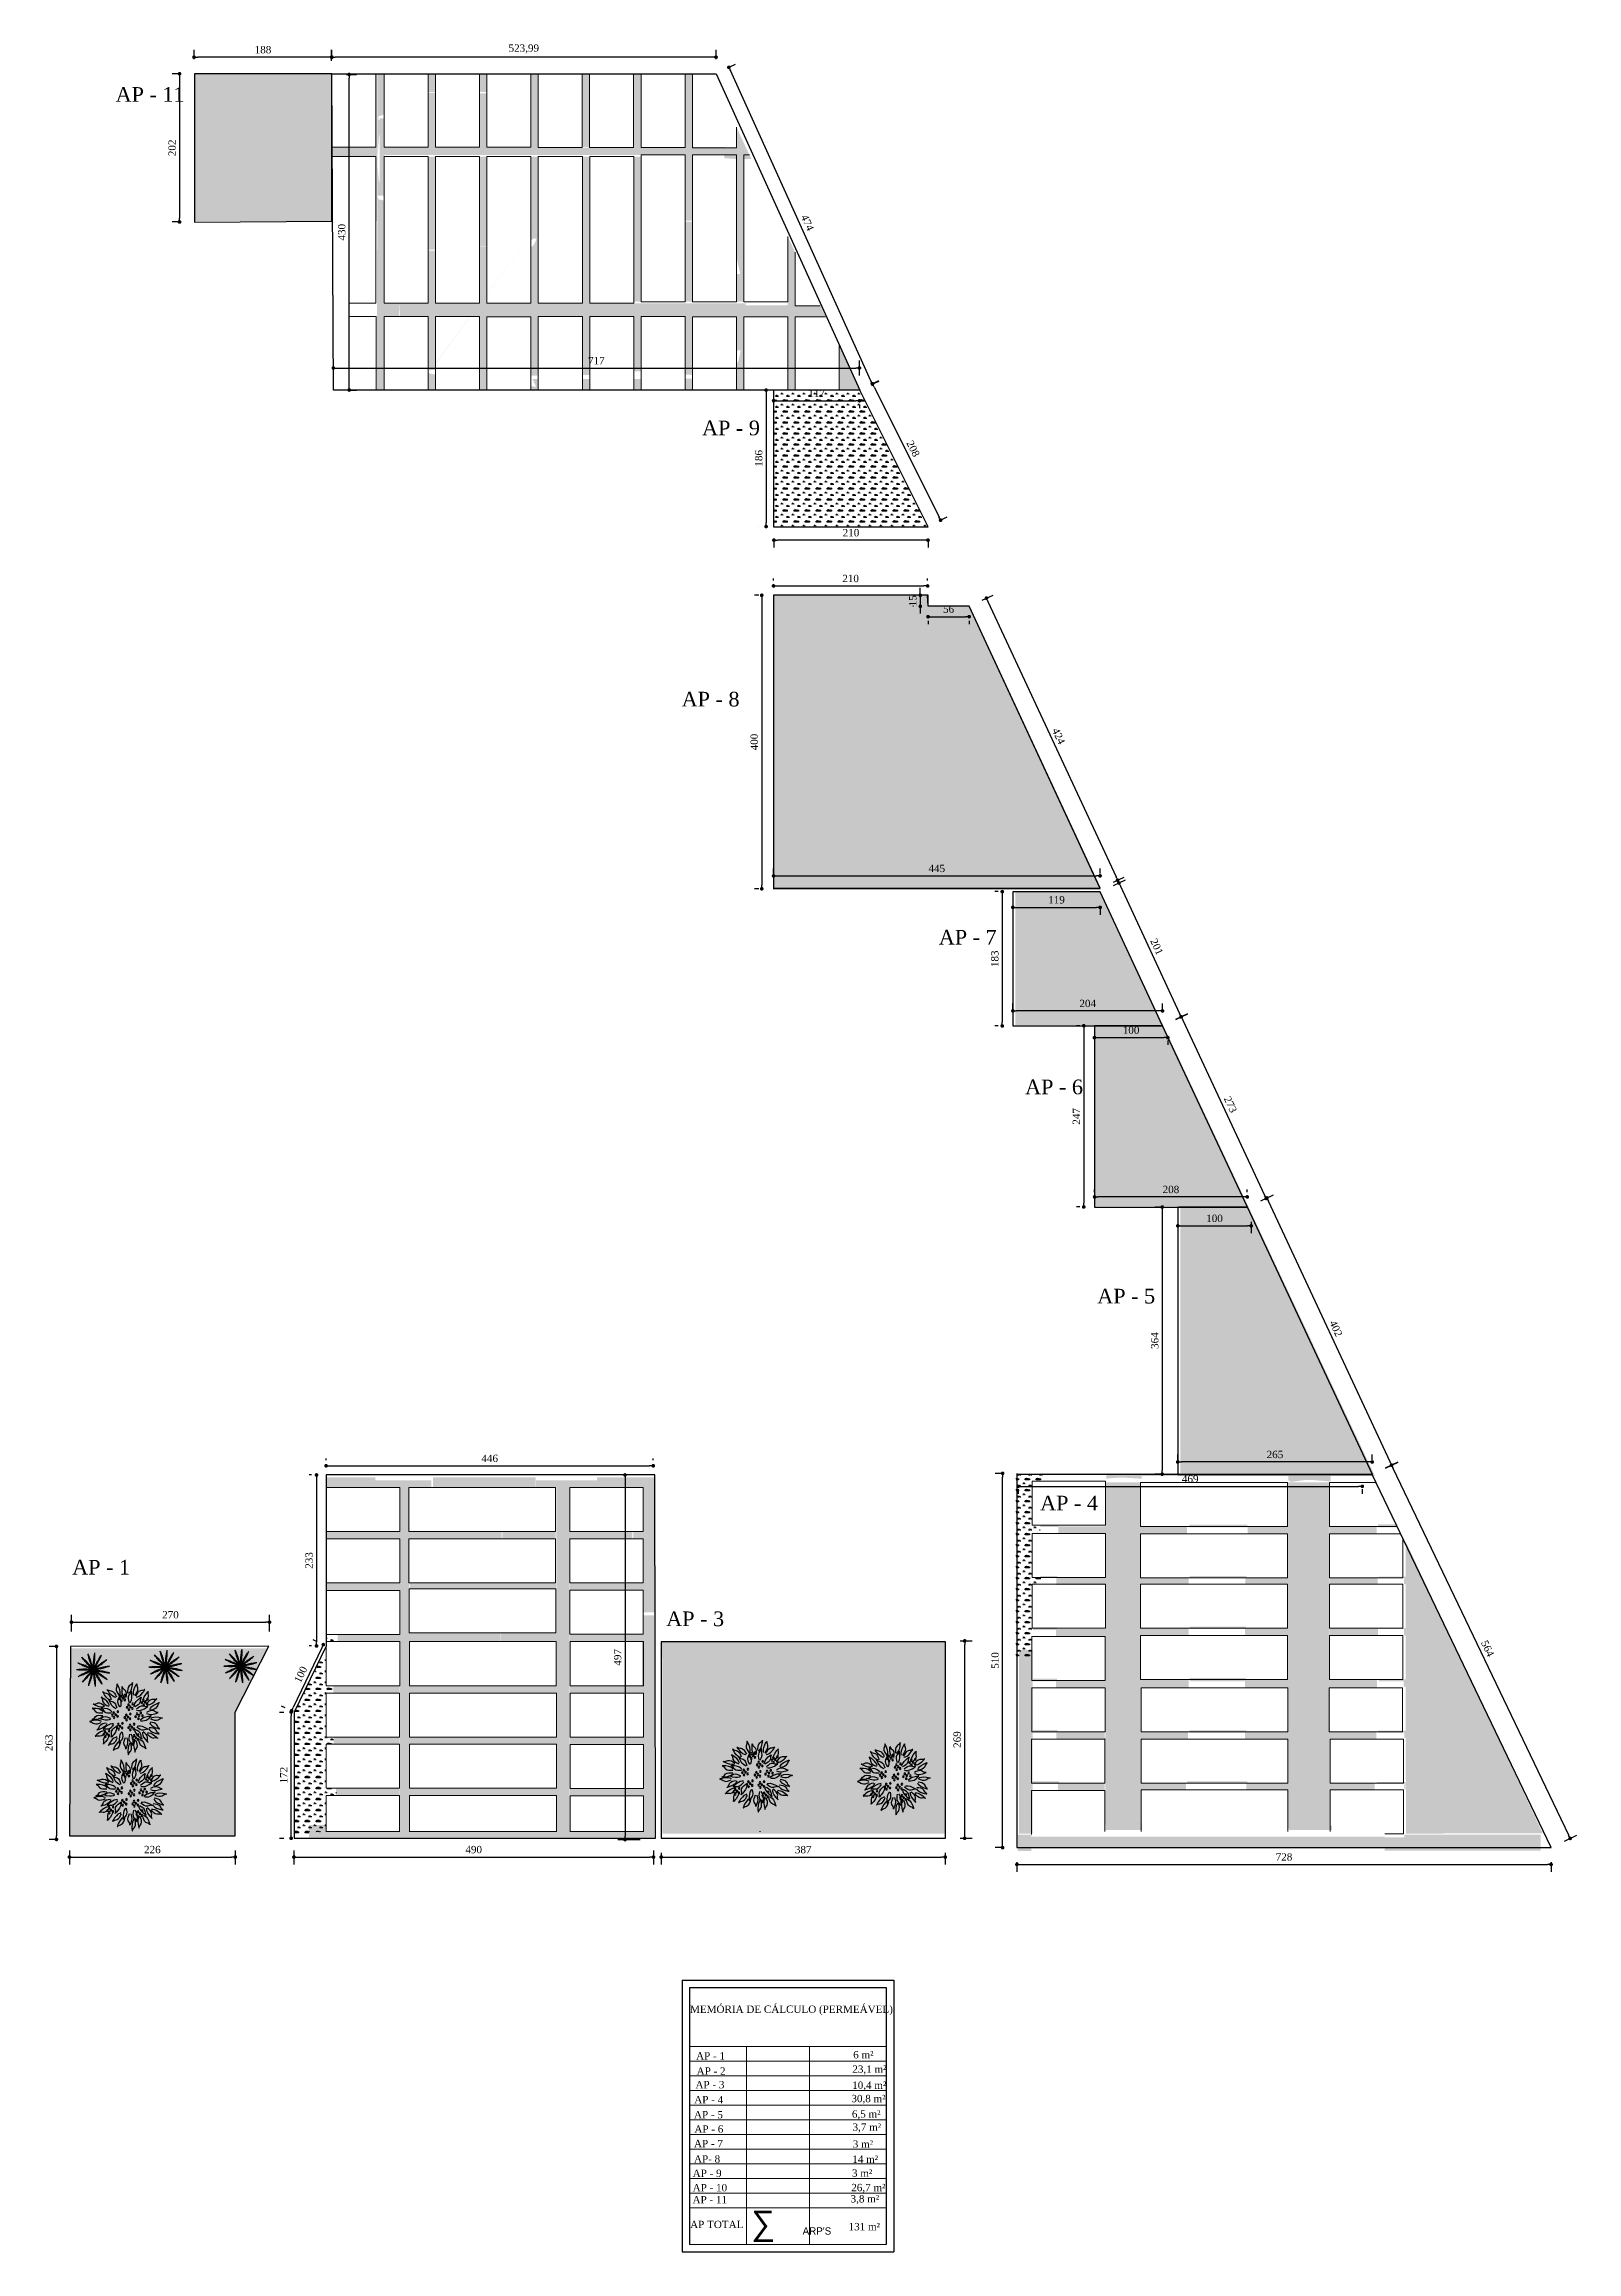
# Model space of a CAD drawing. Header units: centimetres. Extents: x -48696 to 156237, y -5617 to 29024.
# Drawn here: x -48696 to -46607, y 9180 to 12188 of the extents above; entities that cross this region are included whole.
import ezdxf

# ---------------------------------------------------------------- set-up
doc = ezdxf.new("R2010")
doc.units = ezdxf.units.CM
for name, color, linetype, lineweight in [('COTAS', 7, 'Continuous', 0), ('Hachura', 1, 'Continuous', 9), ('Parede Baixa', 5, 'Continuous', 50), ('Pilares Sub-solo', 7, 'Continuous', 70), ('Pisos Externos', 15, 'Continuous', 9)]:
    doc.layers.add(name, color=color, linetype=linetype, lineweight=lineweight)
for name, color, linetype in [('MOLHO', 114, 'Continuous'), ('paisajismo', 7, 'Continuous'), ('PN010', 1, 'Continuous')]:
    doc.layers.add(name, color=color, linetype=linetype)
doc.styles.add('Valéria', font='romantic.ttf', dxfattribs={"height": 10})
doc.dimstyles.new('Cota - 50', dxfattribs={"dimtxt": 10, "dimasz": 5, "dimexe": 10, "dimexo": 20, "dimgap": 5, "dimtad": 1, "dimtxsty": 'Valéria', "dimblk": 'DOT', "dimcen": 0, "dimclrd": 12, "dimclre": 12, "dimclrt": 2, "dimazin": 2, "dimtfac": 1, "dimtix": 1, "dimtmove": 0, "dimatfit": 3, "dimldrblk": 'DOT', "dimfxl": 1, "dimarcsym": 0})
pattern_1 = [(360, (-31990.247, -1588.451), (15, 15), [2.25, -0.45, 0.6, -0.45, 2.25, -9]), (360, (-31990.997, -1588.001), (15, 15), [1.5, -1.125, 2.25, -1.125, 1.5, -7.5]), (360, (-31985.747, -1582.001), (15, 15), [1.875, -0.75, 1.875, -10.5]), (360, (-31993.247, -1579.001), (15, 15), [0.75, -1.5, 0.75, -12]), (90, (-31991.747, -1579.001), (-15, 15), [1.35, -13.65]), (90, (-31987.247, -1588.001), (-15, 15), [1.5, -13.5]), (90, (-31983.497, -1582.001), (-15, 15), [1.5, -13.5]), (45, (-31985.297, -1588.151), (9e-15, 15), [1.5, -19.713203]), (135, (-31989.197, -1588.151), (-15, 9e-15), [1.5, -19.713203]), (63.43495, (-31985.747, -1588.0765), (8e-10, 15), [1.5, -32.04102]), (75.963757, (-31986.497, -1588.0015), (5e-10, 15), [1.5, -60.346584]), (75.963757, (-31982.747, -1582.0015), (5e-10, 15), [1.2, -60.646584]), (75.963757, (-31991.447, -1579.0015), (5e-10, 15), [1.05, -60.796584]), (104.036243, (-31987.997, -1588.0015), (-5e-10, 15), [1.5, -60.346584]), (104.036243, (-31984.247, -1582.0015), (-5e-10, 15), [1.2, -60.646584]), (104.036243, (-31992.047, -1579.0015), (-5e-10, 15), [1.05, -60.796584]), (116.56505, (-31988.747, -1588.0765), (-6e-09, 15), [1.5, -32.041002])]
pattern_2 = [(360, (-31923.786, 10697.409), (15, 15), [2.25, -0.45, 0.6, -0.45, 2.25, -9]), (360, (-31924.536, 10697.859), (15, 15), [1.5, -1.125, 2.25, -1.125, 1.5, -7.5]), (360, (-31919.286, 10703.859), (15, 15), [1.875, -0.75, 1.875, -10.5]), (360, (-31926.786, 10706.859), (15, 15), [0.75, -1.5, 0.75, -12]), (90, (-31925.286, 10706.859), (-15, 15), [1.35, -13.65]), (90, (-31920.786, 10697.859), (-15, 15), [1.5, -13.5]), (90, (-31917.036, 10703.859), (-15, 15), [1.5, -13.5]), (45, (-31918.836, 10697.709), (9e-15, 15), [1.5, -19.713203]), (135, (-31922.736, 10697.709), (-15, 9e-15), [1.5, -19.713203]), (63.43495, (-31919.286, 10697.784), (8e-10, 15), [1.5, -32.04102]), (75.963757, (-31920.0362, 10697.859), (5e-10, 15), [1.5, -60.346584]), (75.963757, (-31916.2862, 10703.859), (5e-10, 15), [1.2, -60.646584]), (75.963757, (-31924.9862, 10706.859), (5e-10, 15), [1.05, -60.796584]), (104.036243, (-31921.5362, 10697.859), (-5e-10, 15), [1.5, -60.346584]), (104.036243, (-31917.7862, 10703.859), (-5e-10, 15), [1.2, -60.646584]), (104.036243, (-31925.5862, 10706.859), (-5e-10, 15), [1.05, -60.796584]), (116.56505, (-31922.286, 10697.784), (-6e-09, 15), [1.5, -32.041002])]
pattern_3 = [(360, (-29019.83, 6679.415), (15, 15), [2.25, -0.45, 0.6, -0.45, 2.25, -9]), (360, (-29020.58, 6679.865), (15, 15), [1.5, -1.125, 2.25, -1.125, 1.5, -7.5]), (360, (-29015.33, 6685.865), (15, 15), [1.875, -0.75, 1.875, -10.5]), (360, (-29022.83, 6688.865), (15, 15), [0.75, -1.5, 0.75, -12]), (90, (-29021.33, 6688.865), (-15, 15), [1.35, -13.65]), (90, (-29016.83, 6679.865), (-15, 15), [1.5, -13.5]), (90, (-29013.08, 6685.865), (-15, 15), [1.5, -13.5]), (45, (-29014.88, 6679.715), (9e-15, 15), [1.5, -19.713203]), (135, (-29018.78, 6679.715), (-15, 9e-15), [1.5, -19.713203]), (63.43495, (-29015.3305, 6679.79), (8e-10, 15), [1.5, -32.04102]), (75.963757, (-29016.0805, 6679.8647), (5e-10, 15), [1.5, -60.346584]), (75.963757, (-29012.3305, 6685.8647), (5e-10, 15), [1.2, -60.646584]), (75.963757, (-29021.0305, 6688.8647), (5e-10, 15), [1.05, -60.796584]), (104.036243, (-29017.5805, 6679.8647), (-5e-10, 15), [1.5, -60.346584]), (104.036243, (-29013.8305, 6685.8647), (-5e-10, 15), [1.2, -60.646584]), (104.036243, (-29021.6305, 6688.8647), (-5e-10, 15), [1.05, -60.796584]), (116.56505, (-29018.3305, 6679.79), (-6e-09, 15), [1.5, -32.041002])]

msp = doc.modelspace()

# ---------------------------------------------------------------- texts
at = {"layer": 'COTAS', "color": 1, "char_height": 10, "attachment_point": 1, "style": 'Valéria'}
for s, width, heights, insert in [('AP - 2', 239.4739883, [58.3481], (-47806.55636, 9431.27428)), ('AP - 4', 240.4340268, [34.85759], (-47809.80661, 9392.3156)), ('AP - 3', 238.0037954, [42.20175], (-47808.11187, 9412.79793)), ('AP - 5', 242.0190865, [28.24017], (-47810.15826, 9371.82694)), ('AP - 7', 237.3095516, [40], (-47810.15012, 9332.53654)), ('AP - 6', 242.2457938, [45.88558], (-47809.61158, 9352.26197)), ('AP- 8', 240.3724956, [28.94852], (-47810.13486, 9311.45901)), ('AP - 10\\P', 233.2672775, [34.02847], (-47811.96896, 9272.37269)), ('AP - 9', 232.2550382, [59.77209], (-47811.92526, 9291.93849)), ('AP - 11', 226.0898105, [36.41709], (-47812.08823, 9256.00723)), ('AP TOTAL', 371.0155322, [76.30363], (-47815.37795, 9222.28054))]:
    msp.add_mtext_dynamic_manual_height_columns(s, width=width, gutter_width=50, heights=heights, dxfattribs=dict(at, insert=insert))
at = {"layer": 'Pilares Sub-solo', "color": 7, "attachment_point": 1, "style": 'Valéria'}
for s, width, heights, insert, char_height in [('{\\C1;AP - 11}', 228.393323, [9.00998], (-48598.4548, 12129.905), 20), ('{\\C1;AP - 9}', 228.393323, [9.00998], (-47799.16984, 11675.41501), 20), ('{\\C1;AP - 8}', 228.393323, [9.00998], (-47826.97352, 11305.83541), 20), ('{\\C1;AP - 7}', 228.393323, [9.00998], (-47476.48971, 10981.4521), 20), ('{\\C1;AP - 6}', 228.393323, [9.00998], (-47358.90169, 10777.39822), 20), ('{\\C1;AP - 5}', 228.393323, [9.00998], (-47260.51093, 10492.32006), 20), ('{\\C1;AP - 4}', 228.393323, [9.00998], (-47338.3944, 10210.34637), 20), ('{\\C1;AP - 1}', 228.393323, [9.00998], (-48657.64904, 10122.93111), 20), ('{\\C1;AP - 3}', 228.393323, [9.00998], (-47847.99256, 10052.59633), 20), ('\\pxi1.1899;{\\C1;MEMÓRIA DE CÁLCULO (PERMEÁVEL)}', 1565.5593968, [48.54125], (-47827.44336, 9515.58721), 10), ('{\\C1;AP - 1}', 228.393323, [9.00998], (-47807.27909, 9451.96407), 10), ('{\\C1;6 m²}', 228.393323, [9.00998], (-47593.12694, 9453.49334), 10), ('{\\C1;23,1 m²}', 228.393323, [9.00998], (-47594.32471, 9433.95747), 10), ('{\\C1;30,8 m²}', 228.393323, [9.00998], (-47595.57205, 9393.86013), 10), ('{\\C1;10,4 m²}', 228.393323, [9.00998], (-47594.54696, 9412.03087), 10), ('{\\C1;6,5 m²}', 228.393323, [9.00998], (-47594.88676, 9372.78173), 10), ('{\\C1;3,7 m²}', 228.393323, [9.00998], (-47594.08528, 9354.94274), 10), ('{\\C1;3 m²}', 228.393323, [9.00998], (-47593.73002, 9331.81617), 10), ('{\\C1;14 m²}', 228.393323, [9.00998], (-47594.42698, 9311.17625), 10), ('{\\C1;26,7 m²}', 228.393323, [9.00998], (-47595.80672, 9272.56476), 10), ('{\\C1;3 m²}', 228.393323, [9.00998], (-47594.80885, 9292.23072), 10), ('{\\C1;3,8 m²}', 228.393323, [31.15822], (-47596.68529, 9257.23135), 10), ("\\pxi-3,l4,t4;{\\fArial|b0|i0|c0|p34;\\H3.2499x;\\C256;∑^I\\fMS Shell Dlg 2|b0|i0|c0|p0;\\H0.3077x;ARP'S}", 862.6966509, [0], (-47742.05648, 9235.86039), 10), ('{\\C1;131 m²}', 268.0709358, [9.00998], (-47599.42161, 9219.36214), 10)]:
    msp.add_mtext_dynamic_manual_height_columns(s, width=width, gutter_width=50, heights=heights, dxfattribs=dict(at, insert=insert, char_height=char_height))

# ---------------------------------------------------------------- blocks, each defined once
blk = doc.blocks.new('A$C375069E9')
at = {"layer": 'paisajismo', "color": 221}
for centre in [(0.523, 1.919), (0.533, 1.759), (0.603, 1.819), (0.653, 1.719), (0.663, 1.889), (0.713, 1.799), (1.034, 1.759), (1.044, 1.598), (1.115, 1.658), (1.165, 1.558), (1.175, 1.729), (1.225, 1.638), (1.295, 2.06), (1.305, 1.899), (1.375, 1.959), (1.426, 1.859), (1.436, 2.03), (1.486, 1.939), (0.693, 1.348), (0.753, 1.448), (0.814, 1.358), (0.834, 1.247), (0.884, 1.418), (0.934, 1.317), (0.984, 1.057), (0.994, 0.896), (1.064, 0.956), (1.115, 1.408), (1.115, 0.856), (1.125, 1.247), (1.125, 1.027), (1.175, 0.936), (1.195, 1.307), (1.245, 1.207), (1.255, 1.378), (1.305, 1.287), (1.386, 1.087), (1.396, 0.926), (1.466, 0.986), (1.516, 0.886), (1.526, 1.057), (1.546, 1.488), (1.556, 1.327), (1.576, 0.966), (1.626, 1.388), (1.677, 1.287), (1.687, 1.458), (1.737, 1.368), (1.847, 0.826), (1.988, 0.796), (0.844, 0.696), (0.854, 0.535), (0.924, 0.595), (0.974, 0.495), (0.984, 0.666), (1.034, 0.575), (1.857, 0.666), (1.927, 0.726), (1.978, 0.625), (2.038, 0.706)]:
    blk.add_circle(centre, 0.0284, dxfattribs=at)
at = {"layer": 'paisajismo', "color": 124}
for points in [[(0.998, 2.06), (0.956, 2.334), (0.888, 2.44), (0.889, 2.435), (0.863, 2.285), (0.965, 2.054)], [(1.176, 2.118), (1.049, 2.364), (1.042, 2.49), (1.043, 2.485), (1.153, 2.379), (1.207, 2.133)], [(1.308, 1.969), (1.401, 2.229), (1.391, 2.355), (1.391, 2.35), (1.296, 2.23), (1.275, 1.979)], [(1.475, 2.065), (1.512, 2.34), (1.578, 2.447), (1.577, 2.442), (1.606, 2.292), (1.509, 2.06)], [(0.438, 1.564), (0.237, 1.755), (0.118, 1.797), (0.122, 1.794), (0.194, 1.659), (0.415, 1.539)], [(0.553, 1.432), (0.276, 1.415), (0.158, 1.46), (0.163, 1.459), (0.305, 1.517), (0.551, 1.466)], [(0.543, 1.718), (0.292, 1.836), (0.209, 1.931), (0.213, 1.928), (0.366, 1.911), (0.558, 1.749)], [(0.664, 1.826), (0.579, 2.089), (0.495, 2.183), (0.497, 2.179), (0.495, 2.026), (0.632, 1.814)], [(0.896, 1.541), (0.624, 1.594), (0.52, 1.667), (0.525, 1.665), (0.677, 1.685), (0.903, 1.575)], [(0.912, 1.994), (0.683, 2.149), (0.616, 2.257), (0.62, 2.253), (0.767, 2.212), (0.932, 2.022)], [(0.988, 1.675), (0.841, 1.91), (0.737, 1.981), (0.74, 1.977), (0.775, 1.828), (0.959, 1.656)], [(1.122, 1.799), (1.058, 2.068), (1.082, 2.193), (1.082, 2.187), (1.163, 2.058), (1.156, 1.806)], [(1.453, 1.657), (1.451, 1.934), (1.501, 2.049), (1.5, 2.044), (1.55, 1.9), (1.487, 1.656)], [(1.602, 1.593), (1.803, 1.784), (1.851, 1.901), (1.848, 1.896), (1.709, 1.832), (1.578, 1.618)], [(1.614, 1.981), (1.84, 2.142), (1.904, 2.25), (1.9, 2.247), (1.754, 2.203), (1.593, 2.009)], [(1.751, 1.486), (2.002, 1.603), (2.129, 1.605), (2.124, 1.604), (2.013, 1.498), (1.765, 1.455)], [(1.798, 1.89), (2.008, 2.07), (2.062, 2.185), (2.059, 2.181), (1.917, 2.123), (1.775, 1.916)], [(1.836, 1.699), (2.004, 1.919), (2.114, 1.98), (2.111, 1.977), (2.062, 1.832), (1.862, 1.678)], [(2.005, 1.668), (2.28, 1.695), (2.39, 1.758), (2.385, 1.756), (2.236, 1.791), (2.001, 1.702)], [(2.053, 1.488), (2.306, 1.601), (2.432, 1.601), (2.427, 1.6), (2.315, 1.496), (2.066, 1.456)], [(0.405, 1.262), (0.131, 1.304), (0.009, 1.27), (0.015, 1.27), (0.151, 1.2), (0.401, 1.228)], [(0.447, 1.106), (0.23, 0.934), (0.107, 0.902), (0.112, 0.905), (0.195, 1.033), (0.426, 1.133)], [(0.483, 0.904), (0.251, 0.752), (0.126, 0.732), (0.131, 0.734), (0.226, 0.854), (0.465, 0.933)], [(0.773, 1.195), (0.528, 1.324), (0.402, 1.332), (0.407, 1.33), (0.513, 1.219), (0.758, 1.164)], [(0.883, 0.989), (0.609, 0.948), (0.503, 0.88), (0.508, 0.882), (0.658, 0.855), (0.889, 0.956)], [(0.698, 0.783), (0.595, 0.526), (0.504, 0.438), (0.507, 0.442), (0.516, 0.595), (0.667, 0.796)], [(0.969, 0.852), (0.812, 0.624), (0.705, 0.557), (0.708, 0.561), (0.75, 0.708), (0.941, 0.872)], [(1.416, 0.791), (1.501, 0.528), (1.488, 0.402), (1.487, 0.407), (1.396, 0.53), (1.383, 0.782)], [(1.585, 0.962), (1.685, 0.704), (1.775, 0.615), (1.772, 0.62), (1.766, 0.772), (1.617, 0.976)], [(1.701, 1.076), (1.958, 0.973), (2.046, 0.883), (2.041, 0.885), (1.889, 0.894), (1.687, 1.045)], [(1.8, 1.231), (2.076, 1.215), (2.195, 1.26), (2.189, 1.259), (2.047, 1.316), (1.801, 1.265)], [(1.928, 1.076), (2.139, 0.896), (2.26, 0.861), (2.255, 0.863), (2.177, 0.995), (1.949, 1.102)], [(1.972, 0.836), (2.229, 0.733), (2.317, 0.642), (2.312, 0.645), (2.16, 0.653), (1.958, 0.804)], [(2.055, 1.326), (2.31, 1.218), (2.436, 1.221), (2.431, 1.222), (2.317, 1.323), (2.067, 1.357)], [(2.115, 1.151), (2.39, 1.183), (2.511, 1.145), (2.506, 1.145), (2.367, 1.08), (2.118, 1.117)], [(0.524, 0.758), (0.266, 0.658), (0.177, 0.569), (0.181, 0.571), (0.334, 0.578), (0.537, 0.726)], [(0.798, 0.546), (0.619, 0.335), (0.583, 0.214), (0.585, 0.218), (0.717, 0.297), (0.825, 0.524)], [(0.953, 0.499), (0.985, 0.224), (0.947, 0.103), (0.948, 0.108), (0.882, 0.247), (0.919, 0.496)], [(1.098, 0.722), (1.022, 0.455), (1.04, 0.33), (1.041, 0.335), (1.128, 0.461), (1.131, 0.713)], [(1.128, 0.401), (1.199, 0.134), (1.18, 0.009), (1.179, 0.014), (1.094, 0.142), (1.095, 0.393)], [(1.244, 0.6), (1.226, 0.324), (1.271, 0.206), (1.27, 0.211), (1.328, 0.353), (1.278, 0.599)], [(1.466, 0.475), (1.657, 0.274), (1.699, 0.155), (1.696, 0.159), (1.561, 0.231), (1.441, 0.452)], [(1.582, 0.621), (1.799, 0.449), (1.858, 0.337), (1.854, 0.341), (1.71, 0.393), (1.56, 0.595)], [(1.856, 0.722), (1.956, 0.464), (2.046, 0.374), (2.043, 0.379), (2.037, 0.532), (1.888, 0.735)]]:
    blk.add_spline(points, degree=3, dxfattribs=at)
blk = doc.blocks.new('MOLHO2')
for points in [[(-0.451, 0.08, -0.04965), (-0.494, 0.095, -0.013329), (-0.656, 0.143, -0.009979), (-0.705, 0.159, -0.607526)], [(-0.442, 0.121, 0.04965), (-0.487, 0.127, 0.013329), (-0.654, 0.154, 0.009979), (-0.705, 0.159, 0.607526)], [(-0.354, 0.291, 0.04965), (-0.393, 0.314, 0.013329), (-0.535, 0.406, 0.009979), (-0.579, 0.432, 0.607526)], [(-0.379, 0.257, -0.04965), (-0.413, 0.288, -0.013329), (-0.542, 0.397, -0.009979), (-0.579, 0.432, -0.607526)], [(0, 0, -0.009979), (-0.051, 0.006, -0.013329), (-0.218, 0.032, -0.009462), (-0.451, 0.08, -0.009462)], [(0, 0, 0.009979), (-0.048, 0.017, 0.013329), (-0.21, 0.064, 0.009462), (-0.442, 0.121, 0.009462)], [(0, 0, -0.009979), (-0.044, 0.026, -0.013329), (-0.186, 0.118, -0.009462), (-0.379, 0.257, -0.009462)], [(0, 0, 0.009979), (-0.037, 0.035, 0.013329), (-0.166, 0.144, 0.009462), (-0.354, 0.291, 0.009462)], [(-0.205, 0.41, 0.04965), (-0.231, 0.447, 0.013329), (-0.323, 0.589, 0.009979), (-0.353, 0.63, 0.607526)], [(-0.242, 0.389, -0.04965), (-0.26, 0.431, -0.013329), (-0.333, 0.583, -0.009979), (-0.353, 0.63, -0.607526)], [(0, 0, -0.009979), (-0.03, 0.041, -0.013329), (-0.122, 0.183, -0.009462), (-0.242, 0.389, -0.009462)], [(0, 0, 0.009979), (-0.02, 0.047, 0.013329), (-0.093, 0.199, 0.009462), (-0.205, 0.41, 0.009462)], [(-0.063, 0.454, -0.04965), (-0.063, 0.499, -0.013329), (-0.067, 0.668, -0.009979), (-0.066, 0.719, -0.607526)], [(-0.021, 0.458, 0.04965), (-0.03, 0.502, 0.013329), (-0.056, 0.669, 0.009979), (-0.066, 0.719, 0.607526)], [(0, 0, -0.009979), (-0.01, 0.05, -0.013329), (-0.037, 0.217, -0.009462), (-0.063, 0.454, -0.009462)], [(0, 0, 0.009979), (0.001, 0.051, 0.013329), (-0.004, 0.22, 0.009462), (-0.021, 0.458, 0.009462)], [(0, 0, -0.009979), (0.011, 0.05, -0.013329), (0.055, 0.213, -0.009462), (0.127, 0.44, -0.009462)], [(0, 0, 0.009979), (0.022, 0.046, 0.013329), (0.086, 0.202, 0.009462), (0.167, 0.427, 0.009462)], [(0, 0, -0.009979), (0.03, 0.041, -0.013329), (0.137, 0.172, -0.009462), (0.295, 0.35, -0.009462)], [(0, 0, 0.009979), (0.038, 0.033, 0.013329), (0.161, 0.15, 0.009462), (0.326, 0.322, 0.009462)], [(0, 0, -0.009979), (0.044, 0.025, -0.013329), (0.195, 0.102, -0.009462), (0.412, 0.2, -0.009462)], [(0, 0, 0.009979), (0.049, 0.015, 0.013329), (0.208, 0.071, 0.009462), (0.429, 0.161, 0.009462)], [(0, 0, -0.009979), (0.051, 0.005, -0.013329), (0.22, 0.014, -0.009462), (0.458, 0.015, -0.009462)], [(0.127, 0.44, -0.04965), (0.146, 0.482, -0.013329), (0.21, 0.638, -0.009979), (0.232, 0.684, -0.607526)], [(0.167, 0.427, 0.04965), (0.177, 0.471, 0.013329), (0.221, 0.634, 0.009979), (0.232, 0.684, 0.607526)], [(0.295, 0.35, -0.04965), (0.329, 0.381, -0.013329), (0.452, 0.497, -0.009979), (0.49, 0.531, -0.607526)], [(0.326, 0.322, 0.04965), (0.353, 0.358, 0.013329), (0.46, 0.49, 0.009979), (0.49, 0.531, 0.607526)], [(0.412, 0.2, -0.04965), (0.455, 0.214, -0.013329), (0.615, 0.271, -0.009979), (0.664, 0.285, -0.607526)], [(0.429, 0.161, 0.04965), (0.469, 0.183, 0.013329), (0.619, 0.26, 0.009979), (0.664, 0.285, 0.607526)], [(0.458, 0.015, -0.04965), (0.503, 0.01, -0.013329), (0.672, -0.003, -0.009979), (0.722, -0.009, -0.607526)], [(-0.453, -0.069, 0.04965), (-0.496, -0.082, 0.013329), (-0.66, -0.126, 0.009979), (-0.708, -0.141, 0.607526)], [(-0.445, -0.11, -0.04965), (-0.49, -0.114, -0.013329), (-0.658, -0.137, -0.009979), (-0.708, -0.141, -0.607526)], [(-0.386, -0.247, 0.04965), (-0.42, -0.277, 0.013329), (-0.552, -0.383, 0.009979), (-0.59, -0.417, 0.607526)], [(-0.362, -0.281, -0.04965), (-0.401, -0.304, -0.013329), (-0.545, -0.392, -0.009979), (-0.59, -0.417, -0.607526)], [(0, 0, 0.009979), (-0.051, -0.004, 0.013329), (-0.218, -0.027, 0.009462), (-0.453, -0.069, 0.009462)], [(0, 0, -0.009979), (-0.048, -0.015, -0.013329), (-0.212, -0.059, -0.009462), (-0.445, -0.11, -0.009462)], [(0, 0, 0.009979), (-0.045, -0.025, 0.013329), (-0.189, -0.113, 0.009462), (-0.386, -0.247, 0.009462)], [(-0.252, -0.383, 0.04965), (-0.271, -0.424, 0.013329), (-0.348, -0.575, 0.009979), (-0.369, -0.621, 0.607526)], [(-0.216, -0.404, -0.04965), (-0.243, -0.441, -0.013329), (-0.338, -0.58, -0.009979), (-0.369, -0.621, -0.607526)], [(0, 0, -0.009979), (-0.038, -0.034, -0.013329), (-0.17, -0.14, -0.009462), (-0.362, -0.281, -0.009462)], [(0, 0, 0.009979), (-0.031, -0.041, 0.013329), (-0.126, -0.18, 0.009462), (-0.252, -0.383, 0.009462)], [(0, 0, -0.009979), (-0.021, -0.046, -0.013329), (-0.098, -0.197, -0.009462), (-0.216, -0.404, -0.009462)], [(-0.075, -0.452, 0.04965), (-0.075, -0.497, 0.013329), (-0.084, -0.666, 0.009979), (-0.085, -0.717, 0.607526)], [(-0.033, -0.457, -0.04965), (-0.043, -0.501, -0.013329), (-0.073, -0.668, -0.009979), (-0.085, -0.717, -0.607526)], [(0, 0, 0.009979), (-0.012, -0.05, 0.013329), (-0.042, -0.216, 0.009462), (-0.075, -0.452, 0.009462)], [(0, 0, -0.009979), (0, -0.051, -0.013329), (-0.009, -0.22, -0.009462), (-0.033, -0.457, -0.009462)], [(0, 0, -0.009979), (0.038, -0.034, -0.013329), (0.157, -0.154, -0.009462), (0.318, -0.33, -0.009462)], [(0, 0, 0.009979), (0.05, -0.006, 0.013329), (0.219, -0.019, 0.009462), (0.457, -0.027, 0.009462)], [(0, 0, 0.009979), (0.044, -0.026, 0.013329), (0.192, -0.107, 0.009462), (0.407, -0.211, 0.009462)], [(0, 0, -0.009979), (0.048, -0.016, -0.013329), (0.206, -0.077, -0.009462), (0.425, -0.172, -0.009462)], [(0, 0, 0.009979), (0.029, -0.042, 0.013329), (0.132, -0.176, 0.009462), (0.286, -0.358, 0.009462)], [(0, 0, 0.009979), (0.01, -0.05, 0.013329), (0.049, -0.214, 0.009462), (0.116, -0.443, 0.009462)], [(0, 0, -0.009979), (0.02, -0.047, -0.013329), (0.081, -0.205, -0.009462), (0.156, -0.431, -0.009462)], [(0.116, -0.443, 0.04965), (0.133, -0.485, 0.013329), (0.194, -0.643, 0.009979), (0.214, -0.69, 0.607526)], [(0.156, -0.431, -0.04965), (0.165, -0.475, -0.013329), (0.205, -0.64, -0.009979), (0.214, -0.69, -0.607526)], [(0.286, -0.358, 0.04965), (0.319, -0.389, 0.013329), (0.439, -0.509, 0.009979), (0.476, -0.543, 0.607526)], [(0.318, -0.33, -0.04965), (0.344, -0.367, -0.013329), (0.447, -0.501, -0.009979), (0.476, -0.543, -0.607526)], [(0.407, -0.211, 0.04965), (0.45, -0.225, 0.013329), (0.608, -0.286, 0.009979), (0.656, -0.302, 0.607526)], [(0.425, -0.172, -0.04965), (0.464, -0.195, -0.013329), (0.612, -0.276, -0.009979), (0.656, -0.302, -0.607526)], [(0.457, -0.027, 0.04965), (0.503, -0.023, 0.013329), (0.672, -0.014, 0.009979), (0.722, -0.009, 0.607526)]]:
    blk.add_lwpolyline(points, format="xyb")
blk = doc.blocks.new('VEG3')
at = {"layer": 'MOLHO', "xscale": 0.6290189251151159, "yscale": 0.6290189251151159, "zscale": 0.6290189251151159}
blk.add_blockref('MOLHO2', (-0.121, 0.067), dxfattribs=at)
blk = doc.blocks.new('_Dot')
at = {"color": 0, "linetype": 'ByBlock', "lineweight": -2}
blk.add_line((-0.5, 0), (-1, 0), dxfattribs=at)
at = {"color": 0, "linetype": 'ByBlock', "const_width": 0.5}
blk.add_lwpolyline([(-0.25, 0, 1), (0.25, 0, 1)], format="xyb", close=True, dxfattribs=at)
blk = doc.blocks.new('*D1842')
at = {"color": 12, "lineweight": -2, "transparency": 16777216}
for p, q in [((-48679.8, 10005), (-48689.1, 10005)), ((-48679.1, 10000), (-48679.1, 9747)), ((-48679.8, 9742), (-48689.1, 9742))]:
    blk.add_line(p, q, dxfattribs=at)
at = {"layer": 'Defpoints', "color": 0, "transparency": 16777216}
for p in [(-48659.8, 10005), (-48679.1, 9742), (-48659.8, 9742)]:
    blk.add_point(p, dxfattribs=at)
at = {"color": 12, "lineweight": -2, "transparency": 16777216, "xscale": 5, "yscale": 5, "zscale": 5}
for p, rotation in [((-48679.1, 10005), 90), ((-48679.1, 9742), 270)]:
    blk.add_blockref('_Dot', p, dxfattribs=dict(at, rotation=rotation))
at = {"color": 2, "transparency": 16777216, "insert": (-48689.3, 9873.5), "char_height": 10, "attachment_point": 5, "rotation": 90, "style": 'Valéria'}
blk.add_mtext('263', dxfattribs=at)
blk = doc.blocks.new('*D1843')
at = {"color": 12, "lineweight": -2, "transparency": 16777216}
for p, q in [((-48658.7, 10025.2), (-48658.7, 10048)), ((-48653.7, 10038), (-48393.7, 10038)), ((-48388.7, 10025.2), (-48388.7, 10048))]:
    blk.add_line(p, q, dxfattribs=at)
at = {"layer": 'Defpoints', "color": 0, "transparency": 16777216}
for p in [(-48388.7, 10038), (-48658.7, 10005.2), (-48388.7, 10005.2)]:
    blk.add_point(p, dxfattribs=at)
at = {"color": 12, "lineweight": -2, "transparency": 16777216, "xscale": 5, "yscale": 5, "zscale": 5, "rotation": 180}
blk.add_blockref('_Dot', (-48658.7, 10038), dxfattribs=at)
at = {"color": 12, "lineweight": -2, "transparency": 16777216, "xscale": 5, "yscale": 5, "zscale": 5}
blk.add_blockref('_Dot', (-48388.7, 10038), dxfattribs=at)
at = {"color": 2, "transparency": 16777216, "insert": (-48523.7, 10048.1), "char_height": 10, "attachment_point": 5, "style": 'Valéria'}
blk.add_mtext('270', dxfattribs=at)
blk = doc.blocks.new('*D1858')
at = {"color": 12, "lineweight": -2, "transparency": 16777216}
for p, q in [((-48661.4, 9727), (-48661.4, 9707.9)), ((-48656.4, 9717.9), (-48440.4, 9717.9)), ((-48435.4, 9727), (-48435.4, 9707.9))]:
    blk.add_line(p, q, dxfattribs=at)
at = {"layer": 'Defpoints', "color": 0, "transparency": 16777216}
for p in [(-48661.4, 9747), (-48435.4, 9747), (-48435.4, 9717.9)]:
    blk.add_point(p, dxfattribs=at)
at = {"color": 12, "lineweight": -2, "transparency": 16777216, "xscale": 5, "yscale": 5, "zscale": 5, "rotation": 180}
blk.add_blockref('_Dot', (-48661.4, 9717.9), dxfattribs=at)
at = {"color": 12, "lineweight": -2, "transparency": 16777216, "xscale": 5, "yscale": 5, "zscale": 5}
blk.add_blockref('_Dot', (-48435.4, 9717.9), dxfattribs=at)
at = {"color": 2, "transparency": 16777216, "insert": (-48548.4, 9728.1), "char_height": 10, "attachment_point": 5, "style": 'Valéria'}
blk.add_mtext('226', dxfattribs=at)
blk = doc.blocks.new('*D1844')
at = {"color": 12, "lineweight": -2, "transparency": 16777216}
for p, q in [((-48355.4, 9727), (-48355.4, 9707.9)), ((-48350.4, 9717.9), (-47870.4, 9717.9)), ((-47865.4, 9727), (-47865.4, 9707.9))]:
    blk.add_line(p, q, dxfattribs=at)
at = {"layer": 'Defpoints', "color": 0, "transparency": 16777216}
for p in [(-48355.4, 9747), (-47865.4, 9747), (-47865.4, 9717.9)]:
    blk.add_point(p, dxfattribs=at)
at = {"color": 12, "lineweight": -2, "transparency": 16777216, "xscale": 5, "yscale": 5, "zscale": 5, "rotation": 180}
blk.add_blockref('_Dot', (-48355.4, 9717.9), dxfattribs=at)
at = {"color": 12, "lineweight": -2, "transparency": 16777216, "xscale": 5, "yscale": 5, "zscale": 5}
blk.add_blockref('_Dot', (-47865.4, 9717.9), dxfattribs=at)
at = {"color": 2, "transparency": 16777216, "insert": (-48110.4, 9728.1), "char_height": 10, "attachment_point": 5, "style": 'Valéria'}
blk.add_mtext('490', dxfattribs=at)
blk = doc.blocks.new('*D1846')
at = {"color": 12, "lineweight": -2, "transparency": 16777216}
for p, q in [((-47883.7, 10238.6), (-47914.1, 10238.6)), ((-47904.1, 10233.6), (-47904.1, 9746.6)), ((-47883.7, 9741.6), (-47914.1, 9741.6))]:
    blk.add_line(p, q, dxfattribs=at)
at = {"layer": 'Defpoints', "color": 0, "transparency": 16777216}
for p in [(-47863.7, 10238.6), (-47904.1, 9741.6), (-47863.7, 9741.6)]:
    blk.add_point(p, dxfattribs=at)
at = {"color": 12, "lineweight": -2, "transparency": 16777216, "xscale": 5, "yscale": 5, "zscale": 5}
for p, rotation in [((-47904.1, 10238.6), 90), ((-47904.1, 9741.6), 270)]:
    blk.add_blockref('_Dot', p, dxfattribs=dict(at, rotation=rotation))
at = {"color": 2, "transparency": 16777216, "insert": (-47914.2, 9990.1), "char_height": 10, "attachment_point": 5, "rotation": 90, "style": 'Valéria'}
blk.add_mtext('497', dxfattribs=at)
blk = doc.blocks.new('*D1847')
at = {"color": 12, "lineweight": -2, "transparency": 16777216}
for p, q in [((-48311.6, 10258.6), (-48311.6, 10261.1)), ((-47865.6, 10258.6), (-47865.6, 10261.1)), ((-48306.6, 10251.1), (-47870.6, 10251.1))]:
    blk.add_line(p, q, dxfattribs=at)
at = {"layer": 'Defpoints', "color": 0, "transparency": 16777216}
for p in [(-48311.6, 10238.6), (-47865.6, 10251.1), (-47865.6, 10238.6)]:
    blk.add_point(p, dxfattribs=at)
at = {"color": 12, "lineweight": -2, "transparency": 16777216, "xscale": 5, "yscale": 5, "zscale": 5, "rotation": 180}
blk.add_blockref('_Dot', (-48311.6, 10251.1), dxfattribs=at)
at = {"color": 12, "lineweight": -2, "transparency": 16777216, "xscale": 5, "yscale": 5, "zscale": 5}
blk.add_blockref('_Dot', (-47865.6, 10251.1), dxfattribs=at)
at = {"color": 2, "transparency": 16777216, "insert": (-48088.6, 10261.2), "char_height": 10, "attachment_point": 5, "style": 'Valéria'}
blk.add_mtext('446', dxfattribs=at)
blk = doc.blocks.new('*D1848')
at = {"color": 12, "lineweight": -2, "transparency": 16777216}
for p, q in [((-48331.6, 10238.6), (-48334.6, 10238.6)), ((-48324.6, 10233.6), (-48324.6, 10010.6)), ((-48331.6, 10005.6), (-48334.6, 10005.6))]:
    blk.add_line(p, q, dxfattribs=at)
at = {"layer": 'Defpoints', "color": 0, "transparency": 16777216}
for p in [(-48311.6, 10238.6), (-48324.6, 10005.6), (-48311.6, 10005.6)]:
    blk.add_point(p, dxfattribs=at)
at = {"color": 12, "lineweight": -2, "transparency": 16777216, "xscale": 5, "yscale": 5, "zscale": 5}
for p, rotation in [((-48324.6, 10238.6), 90), ((-48324.6, 10005.6), 270)]:
    blk.add_blockref('_Dot', p, dxfattribs=dict(at, rotation=rotation))
at = {"color": 2, "transparency": 16777216, "insert": (-48334.7, 10122.1), "char_height": 10, "attachment_point": 5, "rotation": 90, "style": 'Valéria'}
blk.add_mtext('233', dxfattribs=at)
blk = doc.blocks.new('*D1849')
at = {"color": 12, "lineweight": -2, "transparency": 16777216}
for p, q in [((-48317.5, 10002.9), (-48356.5, 9921.8)), ((-48329.7, 10014.3), (-48324.4, 10011.8)), ((-48372.9, 9924.1), (-48367.6, 9921.6))]:
    blk.add_line(p, q, dxfattribs=at)
at = {"layer": 'Defpoints', "color": 0, "transparency": 16777216}
for p in [(-48311.6, 10005.6), (-48358.6, 9917.3), (-48354.9, 9915.5)]:
    blk.add_point(p, dxfattribs=at)
at = {"color": 12, "lineweight": -2, "transparency": 16777216, "xscale": 5, "yscale": 5, "zscale": 5}
for p, rotation in [((-48315.4, 10007.4), 64.3640966448626), ((-48358.6, 9917.3), 244.3640966448626)]:
    blk.add_blockref('_Dot', p, dxfattribs=dict(at, rotation=rotation))
at = {"color": 2, "transparency": 16777216, "insert": (-48346.1, 9966.7), "char_height": 10, "attachment_point": 5, "rotation": 64.3641, "style": 'Valéria'}
blk.add_mtext('100', dxfattribs=at)
blk = doc.blocks.new('*D1859')
at = {"color": 12, "lineweight": -2, "transparency": 16777216}
for p, q in [((-48374.9, 9915.5), (-48369.2, 9915.5)), ((-48359.2, 9748.5), (-48359.2, 9910.5)), ((-48374.9, 9743.5), (-48369.2, 9743.5))]:
    blk.add_line(p, q, dxfattribs=at)
at = {"layer": 'Defpoints', "color": 0, "transparency": 16777216}
for p in [(-48359.2, 9915.5), (-48354.9, 9915.5), (-48354.9, 9743.5)]:
    blk.add_point(p, dxfattribs=at)
at = {"color": 12, "lineweight": -2, "transparency": 16777216, "xscale": 5, "yscale": 5, "zscale": 5}
for p, rotation in [((-48359.2, 9915.5), 90), ((-48359.2, 9743.5), 270)]:
    blk.add_blockref('_Dot', p, dxfattribs=dict(at, rotation=rotation))
at = {"color": 2, "transparency": 16777216, "insert": (-48369.3, 9829.5), "char_height": 10, "attachment_point": 5, "rotation": 90, "style": 'Valéria'}
blk.add_mtext('172', dxfattribs=at)
blk = doc.blocks.new('*D1850')
at = {"color": 12, "lineweight": -2, "transparency": 16777216}
for p, q in [((-47447.4, 10012.5), (-47431.2, 10012.5)), ((-47441.2, 9748.5), (-47441.2, 10007.5)), ((-47447.4, 9743.5), (-47431.2, 9743.5))]:
    blk.add_line(p, q, dxfattribs=at)
at = {"layer": 'Defpoints', "color": 0, "transparency": 16777216}
for p in [(-47467.4, 10012.5), (-47441.2, 10012.5), (-47467.4, 9743.5)]:
    blk.add_point(p, dxfattribs=at)
at = {"color": 12, "lineweight": -2, "transparency": 16777216, "xscale": 5, "yscale": 5, "zscale": 5}
for p, rotation in [((-47441.2, 10012.5), 90), ((-47441.2, 9743.5), 270)]:
    blk.add_blockref('_Dot', p, dxfattribs=dict(at, rotation=rotation))
at = {"color": 2, "transparency": 16777216, "insert": (-47451.4, 9878), "char_height": 10, "attachment_point": 5, "rotation": 90, "style": 'Valéria'}
blk.add_mtext('269', dxfattribs=at)
blk = doc.blocks.new('*D1860')
at = {"color": 12, "lineweight": -2, "transparency": 16777216}
for p, q in [((-47854.8, 9723.5), (-47854.8, 9707.9)), ((-47849.8, 9717.9), (-47472.8, 9717.9)), ((-47467.8, 9723.5), (-47467.8, 9707.9))]:
    blk.add_line(p, q, dxfattribs=at)
at = {"layer": 'Defpoints', "color": 0, "transparency": 16777216}
for p in [(-47854.8, 9743.5), (-47467.8, 9743.5), (-47467.8, 9717.9)]:
    blk.add_point(p, dxfattribs=at)
at = {"color": 12, "lineweight": -2, "transparency": 16777216, "xscale": 5, "yscale": 5, "zscale": 5, "rotation": 180}
blk.add_blockref('_Dot', (-47854.8, 9717.9), dxfattribs=at)
at = {"color": 12, "lineweight": -2, "transparency": 16777216, "xscale": 5, "yscale": 5, "zscale": 5}
blk.add_blockref('_Dot', (-47467.8, 9717.9), dxfattribs=at)
at = {"color": 2, "transparency": 16777216, "insert": (-47661.3, 9728), "char_height": 10, "attachment_point": 5, "style": 'Valéria'}
blk.add_mtext('387', dxfattribs=at)
blk = doc.blocks.new('*D1861')
at = {"color": 12, "lineweight": -2, "transparency": 16777216}
for p, q in [((-47370, 9710.8), (-47370, 9697.9)), ((-47365, 9707.9), (-46647, 9707.9)), ((-46642, 9710.8), (-46642, 9697.9))]:
    blk.add_line(p, q, dxfattribs=at)
at = {"layer": 'Defpoints', "color": 0, "transparency": 16777216}
for p in [(-47370, 9730.8), (-46642, 9730.8), (-46642, 9707.9)]:
    blk.add_point(p, dxfattribs=at)
at = {"color": 12, "lineweight": -2, "transparency": 16777216, "xscale": 5, "yscale": 5, "zscale": 5, "rotation": 180}
blk.add_blockref('_Dot', (-47370, 9707.9), dxfattribs=at)
at = {"color": 12, "lineweight": -2, "transparency": 16777216, "xscale": 5, "yscale": 5, "zscale": 5}
blk.add_blockref('_Dot', (-46642, 9707.9), dxfattribs=at)
at = {"color": 2, "transparency": 16777216, "insert": (-47006, 9718), "char_height": 10, "attachment_point": 5, "style": 'Valéria'}
blk.add_mtext('728', dxfattribs=at)
blk = doc.blocks.new('*D1862')
at = {"color": 12, "lineweight": -2, "transparency": 16777216}
for p, q in [((-47390, 10240.8), (-47399.5, 10240.8)), ((-47389.5, 9735.8), (-47389.5, 10235.8)), ((-47390, 9730.8), (-47399.5, 9730.8))]:
    blk.add_line(p, q, dxfattribs=at)
at = {"layer": 'Defpoints', "color": 0, "transparency": 16777216}
for p in [(-47389.5, 10240.8), (-47370, 10240.8), (-47370, 9730.8)]:
    blk.add_point(p, dxfattribs=at)
at = {"color": 12, "lineweight": -2, "transparency": 16777216, "xscale": 5, "yscale": 5, "zscale": 5}
for p, rotation in [((-47389.5, 10240.8), 90), ((-47389.5, 9730.8), 270)]:
    blk.add_blockref('_Dot', p, dxfattribs=dict(at, rotation=rotation))
at = {"color": 2, "transparency": 16777216, "insert": (-47399.7, 9985.8), "char_height": 10, "attachment_point": 5, "rotation": 90, "style": 'Valéria'}
blk.add_mtext('510', dxfattribs=at)
blk = doc.blocks.new('*D1841')
at = {"color": 12, "lineweight": -2, "transparency": 16777216}
for p, q in [((-46867.6, 10248.1), (-46850.5, 10256.3)), ((-46618, 9747.8), (-46857.3, 10247.5)), ((-46623.9, 9739.5), (-46606.9, 9747.6))]:
    blk.add_line(p, q, dxfattribs=at)
at = {"layer": 'Defpoints', "color": 0, "transparency": 16777216}
for p in [(-46885.6, 10239.5), (-46859.5, 10252), (-46642, 9730.8)]:
    blk.add_point(p, dxfattribs=at)
at = {"color": 12, "lineweight": -2, "transparency": 16777216, "xscale": 5, "yscale": 5, "zscale": 5}
for p, rotation in [((-46859.5, 10252), 115.5910000751851), ((-46615.9, 9743.3), 295.5910000751851)]:
    blk.add_blockref('_Dot', p, dxfattribs=dict(at, rotation=rotation))
at = {"color": 2, "transparency": 16777216, "insert": (-46728.5, 10002.1), "char_height": 10, "attachment_point": 5, "rotation": 295.591, "style": 'Valéria'}
blk.add_mtext('564', dxfattribs=at)
blk = doc.blocks.new('*D1863')
at = {"color": 12, "lineweight": -2, "transparency": 16777216}
for p, q in [((-47368.3, 10219.4), (-47368.3, 10213.1)), ((-47363.3, 10223.1), (-46904.3, 10223.1)), ((-46899.3, 10219.4), (-46899.3, 10213.1))]:
    blk.add_line(p, q, dxfattribs=at)
at = {"layer": 'Defpoints', "color": 0, "transparency": 16777216}
for p in [(-47368.3, 10239.4), (-46899.3, 10239.4), (-46899.3, 10223.1)]:
    blk.add_point(p, dxfattribs=at)
at = {"color": 12, "lineweight": -2, "transparency": 16777216, "xscale": 5, "yscale": 5, "zscale": 5, "rotation": 180}
blk.add_blockref('_Dot', (-47368.3, 10223.1), dxfattribs=at)
at = {"color": 12, "lineweight": -2, "transparency": 16777216, "xscale": 5, "yscale": 5, "zscale": 5}
blk.add_blockref('_Dot', (-46899.3, 10223.1), dxfattribs=at)
at = {"color": 2, "transparency": 16777216, "insert": (-47133.8, 10233.3), "char_height": 10, "attachment_point": 5, "style": 'Valéria'}
blk.add_mtext('469', dxfattribs=at)
blk = doc.blocks.new('*D1864')
at = {"color": 12, "lineweight": -2, "transparency": 16777216}
for p, q in [((-47037.7, 10612.2), (-47020.3, 10620.3)), ((-46861.5, 10256.3), (-47027.3, 10611.5)), ((-46867.7, 10247.9), (-46850.3, 10256))]:
    blk.add_line(p, q, dxfattribs=at)
at = {"layer": 'Defpoints', "color": 0, "transparency": 16777216}
for p in [(-47055.9, 10603.7), (-47029.4, 10616.1), (-46885.8, 10239.4)]:
    blk.add_point(p, dxfattribs=at)
at = {"color": 12, "lineweight": -2, "transparency": 16777216, "xscale": 5, "yscale": 5, "zscale": 5}
for p, rotation in [((-47029.4, 10616.1), 115.0210508183931), ((-46859.4, 10251.8), 295.0210508183931)]:
    blk.add_blockref('_Dot', p, dxfattribs=dict(at, rotation=rotation))
at = {"color": 2, "transparency": 16777216, "insert": (-46935.2, 10438.2), "char_height": 10, "attachment_point": 5, "rotation": 295.0211, "style": 'Valéria'}
blk.add_mtext('402', dxfattribs=at)
blk = doc.blocks.new('*D1853')
at = {"color": 12, "lineweight": -2, "transparency": 16777216}
for p, q in [((-47150.8, 10259.4), (-47150.8, 10266.3)), ((-46885.8, 10259.4), (-46885.8, 10266.3)), ((-46890.8, 10256.3), (-47145.8, 10256.3))]:
    blk.add_line(p, q, dxfattribs=at)
at = {"layer": 'Defpoints', "color": 0, "transparency": 16777216}
for p in [(-47150.8, 10256.3), (-47150.8, 10239.4), (-46885.8, 10239.4)]:
    blk.add_point(p, dxfattribs=at)
at = {"color": 12, "lineweight": -2, "transparency": 16777216, "xscale": 5, "yscale": 5, "zscale": 5, "rotation": 180}
blk.add_blockref('_Dot', (-47150.8, 10256.3), dxfattribs=at)
at = {"color": 12, "lineweight": -2, "transparency": 16777216, "xscale": 5, "yscale": 5, "zscale": 5}
blk.add_blockref('_Dot', (-46885.8, 10256.3), dxfattribs=at)
at = {"color": 2, "transparency": 16777216, "insert": (-47018.3, 10266.5), "char_height": 10, "attachment_point": 5, "style": 'Valéria'}
blk.add_mtext('265', dxfattribs=at)
blk = doc.blocks.new('*D1865')
at = {"color": 12, "lineweight": -2, "transparency": 16777216}
for p, q in [((-47170.7, 10603.7), (-47182, 10603.7)), ((-47172, 10598.7), (-47172, 10244.7)), ((-47170.7, 10239.7), (-47182, 10239.7))]:
    blk.add_line(p, q, dxfattribs=at)
at = {"layer": 'Defpoints', "color": 0, "transparency": 16777216}
for p in [(-47150.7, 10603.7), (-47172, 10239.7), (-47150.7, 10239.7)]:
    blk.add_point(p, dxfattribs=at)
at = {"color": 12, "lineweight": -2, "transparency": 16777216, "xscale": 5, "yscale": 5, "zscale": 5}
for p, rotation in [((-47172, 10603.7), 90), ((-47172, 10239.7), 270)]:
    blk.add_blockref('_Dot', p, dxfattribs=dict(at, rotation=rotation))
at = {"color": 2, "transparency": 16777216, "insert": (-47182.1, 10421.7), "char_height": 10, "attachment_point": 5, "rotation": 90, "style": 'Valéria'}
blk.add_mtext('364', dxfattribs=at)
blk = doc.blocks.new('*D1866')
at = {"color": 12, "lineweight": -2, "transparency": 16777216}
for p, q in [((-47150.7, 10583.7), (-47150.7, 10568.1)), ((-47145.7, 10578.1), (-47055.7, 10578.1)), ((-47050.7, 10583.7), (-47050.7, 10568.1))]:
    blk.add_line(p, q, dxfattribs=at)
at = {"layer": 'Defpoints', "color": 0, "transparency": 16777216}
for p in [(-47150.7, 10603.7), (-47050.7, 10603.7), (-47050.7, 10578.1)]:
    blk.add_point(p, dxfattribs=at)
at = {"color": 12, "lineweight": -2, "transparency": 16777216, "xscale": 5, "yscale": 5, "zscale": 5, "rotation": 180}
blk.add_blockref('_Dot', (-47150.7, 10578.1), dxfattribs=at)
at = {"color": 12, "lineweight": -2, "transparency": 16777216, "xscale": 5, "yscale": 5, "zscale": 5}
blk.add_blockref('_Dot', (-47050.7, 10578.1), dxfattribs=at)
at = {"color": 2, "transparency": 16777216, "insert": (-47100.7, 10588.2), "char_height": 10, "attachment_point": 5, "style": 'Valéria'}
blk.add_mtext('100', dxfattribs=at)
blk = doc.blocks.new('*D1867')
at = {"color": 12, "lineweight": -2, "transparency": 16777216}
for p, q in [((-47153.3, 10859.3), (-47137, 10867)), ((-47143.9, 10858.2), (-47032.5, 10620)), ((-47037.7, 10612), (-47021.3, 10619.7))]:
    blk.add_line(p, q, dxfattribs=at)
at = {"layer": 'Defpoints', "color": 0, "transparency": 16777216}
for p in [(-47171.5, 10850.8), (-47055.8, 10603.6), (-47030.3, 10615.5)]:
    blk.add_point(p, dxfattribs=at)
at = {"color": 12, "lineweight": -2, "transparency": 16777216, "xscale": 5, "yscale": 5, "zscale": 5}
for p, rotation in [((-47146, 10862.7), 115.0719392708607), ((-47030.3, 10615.5), 295.0719392708607)]:
    blk.add_blockref('_Dot', p, dxfattribs=dict(at, rotation=rotation))
at = {"color": 2, "transparency": 16777216, "insert": (-47079, 10743.4), "char_height": 10, "attachment_point": 5, "rotation": 295.0719, "style": 'Valéria'}
blk.add_mtext('273', dxfattribs=at)
blk = doc.blocks.new('*D1868')
at = {"color": 12, "lineweight": -2, "transparency": 16777216}
for p, q in [((-47264.1, 10624.2), (-47264.1, 10627.5)), ((-47056.1, 10624.2), (-47056.1, 10627.5)), ((-47061.1, 10617.5), (-47259.1, 10617.5))]:
    blk.add_line(p, q, dxfattribs=at)
at = {"layer": 'Defpoints', "color": 0, "transparency": 16777216}
for p in [(-47264.1, 10617.5), (-47264.1, 10604.2), (-47056.1, 10604.2)]:
    blk.add_point(p, dxfattribs=at)
at = {"color": 12, "lineweight": -2, "transparency": 16777216, "xscale": 5, "yscale": 5, "zscale": 5, "rotation": 180}
blk.add_blockref('_Dot', (-47264.1, 10617.5), dxfattribs=at)
at = {"color": 12, "lineweight": -2, "transparency": 16777216, "xscale": 5, "yscale": 5, "zscale": 5}
blk.add_blockref('_Dot', (-47056.1, 10617.5), dxfattribs=at)
at = {"color": 2, "transparency": 16777216, "insert": (-47160.1, 10627.6), "char_height": 10, "attachment_point": 5, "style": 'Valéria'}
blk.add_mtext('208', dxfattribs=at)
blk = doc.blocks.new('*D1869')
at = {"color": 12, "lineweight": -2, "transparency": 16777216}
for p, q in [((-47284.4, 10850.8), (-47288.9, 10850.8)), ((-47278.9, 10845.8), (-47278.9, 10608.8)), ((-47284.4, 10603.8), (-47288.9, 10603.8))]:
    blk.add_line(p, q, dxfattribs=at)
at = {"layer": 'Defpoints', "color": 0, "transparency": 16777216}
for p in [(-47264.4, 10850.8), (-47278.9, 10603.8), (-47264.4, 10603.8)]:
    blk.add_point(p, dxfattribs=at)
at = {"color": 12, "lineweight": -2, "transparency": 16777216, "xscale": 5, "yscale": 5, "zscale": 5}
for p, rotation in [((-47278.9, 10850.8), 90), ((-47278.9, 10603.8), 270)]:
    blk.add_blockref('_Dot', p, dxfattribs=dict(at, rotation=rotation))
at = {"color": 2, "transparency": 16777216, "insert": (-47289, 10727.3), "char_height": 10, "attachment_point": 5, "rotation": 90, "style": 'Valéria'}
blk.add_mtext('247', dxfattribs=at)
blk = doc.blocks.new('*D1854')
at = {"color": 12, "lineweight": -2, "transparency": 16777216}
for p, q in [((-47264.4, 10830.8), (-47264.4, 10824.6)), ((-47259.4, 10834.6), (-47169.4, 10834.6)), ((-47164.4, 10830.8), (-47164.4, 10824.6))]:
    blk.add_line(p, q, dxfattribs=at)
at = {"layer": 'Defpoints', "color": 0, "transparency": 16777216}
for p in [(-47264.4, 10850.8), (-47164.4, 10850.8), (-47164.4, 10834.6)]:
    blk.add_point(p, dxfattribs=at)
at = {"color": 12, "lineweight": -2, "transparency": 16777216, "xscale": 5, "yscale": 5, "zscale": 5, "rotation": 180}
blk.add_blockref('_Dot', (-47264.4, 10834.6), dxfattribs=at)
at = {"color": 12, "lineweight": -2, "transparency": 16777216, "xscale": 5, "yscale": 5, "zscale": 5}
blk.add_blockref('_Dot', (-47164.4, 10834.6), dxfattribs=at)
at = {"color": 2, "transparency": 16777216, "insert": (-47214.4, 10844.7), "char_height": 10, "attachment_point": 5, "style": 'Valéria'}
blk.add_mtext('100', dxfattribs=at)
blk = doc.blocks.new('*D1855')
at = {"color": 12, "lineweight": -2, "transparency": 16777216}
for p, q in [((-47375.5, 10870.8), (-47375.5, 10881)), ((-47176.5, 10871), (-47370.5, 10871)), ((-47171.5, 10870.8), (-47171.5, 10881))]:
    blk.add_line(p, q, dxfattribs=at)
at = {"layer": 'Defpoints', "color": 0, "transparency": 16777216}
for p in [(-47375.5, 10871), (-47375.5, 10850.8), (-47171.5, 10850.8)]:
    blk.add_point(p, dxfattribs=at)
at = {"color": 12, "lineweight": -2, "transparency": 16777216, "xscale": 5, "yscale": 5, "zscale": 5, "rotation": 180}
blk.add_blockref('_Dot', (-47375.5, 10871), dxfattribs=at)
at = {"color": 12, "lineweight": -2, "transparency": 16777216, "xscale": 5, "yscale": 5, "zscale": 5}
blk.add_blockref('_Dot', (-47171.5, 10871), dxfattribs=at)
at = {"color": 2, "transparency": 16777216, "insert": (-47273.5, 10881.1), "char_height": 10, "attachment_point": 5, "style": 'Valéria'}
blk.add_mtext('204', dxfattribs=at)
blk = doc.blocks.new('*D1870')
at = {"color": 12, "lineweight": -2, "transparency": 16777216}
for p, q in [((-47395.6, 11033.5), (-47400, 11033.5)), ((-47390, 11028.5), (-47390, 10855.5)), ((-47395.5, 10850.5), (-47400, 10850.5))]:
    blk.add_line(p, q, dxfattribs=at)
at = {"layer": 'Defpoints', "color": 0, "transparency": 16777216}
for p in [(-47375.6, 11033.5), (-47390, 10850.5), (-47375.5, 10850.5)]:
    blk.add_point(p, dxfattribs=at)
at = {"color": 12, "lineweight": -2, "transparency": 16777216, "xscale": 5, "yscale": 5, "zscale": 5}
for p, rotation in [((-47390, 11033.5), 90), ((-47390, 10850.5), 270)]:
    blk.add_blockref('_Dot', p, dxfattribs=dict(at, rotation=rotation))
at = {"color": 2, "transparency": 16777216, "insert": (-47400.1, 10942), "char_height": 10, "attachment_point": 5, "rotation": 90, "style": 'Valéria'}
blk.add_mtext('183', dxfattribs=at)
blk = doc.blocks.new('*D1871')
at = {"color": 12, "lineweight": -2, "transparency": 16777216}
for p, q in [((-47238.3, 11041.9), (-47222, 11049.5)), ((-47228.9, 11040.8), (-47148.3, 10867.6)), ((-47153.5, 10859.7), (-47137.1, 10867.3))]:
    blk.add_line(p, q, dxfattribs=at)
at = {"layer": 'Defpoints', "color": 0, "transparency": 16777216}
for p in [(-47256.5, 11033.5), (-47146.2, 10863.1), (-47171.7, 10851.2)]:
    blk.add_point(p, dxfattribs=at)
at = {"color": 12, "lineweight": -2, "transparency": 16777216, "xscale": 5, "yscale": 5, "zscale": 5}
for p, rotation in [((-47231, 11045.3), 114.9621937027988), ((-47146.2, 10863.1), 294.9621937027988)]:
    blk.add_blockref('_Dot', p, dxfattribs=dict(at, rotation=rotation))
at = {"color": 2, "transparency": 16777216, "insert": (-47179.4, 10958.5), "char_height": 10, "attachment_point": 5, "rotation": 294.9622, "style": 'Valéria'}
blk.add_mtext('201', dxfattribs=at)
blk = doc.blocks.new('*D1845')
at = {"color": 12, "lineweight": -2, "transparency": 16777216}
for p, q in [((-47375.6, 11013.5), (-47375.6, 11002.1)), ((-47370.6, 11012.1), (-47261.6, 11012.1)), ((-47256.6, 11013.5), (-47256.6, 11002.1))]:
    blk.add_line(p, q, dxfattribs=at)
at = {"layer": 'Defpoints', "color": 0, "transparency": 16777216}
for p in [(-47375.6, 11033.5), (-47256.6, 11033.5), (-47256.6, 11012.1)]:
    blk.add_point(p, dxfattribs=at)
at = {"color": 12, "lineweight": -2, "transparency": 16777216, "xscale": 5, "yscale": 5, "zscale": 5, "rotation": 180}
blk.add_blockref('_Dot', (-47375.6, 11012.1), dxfattribs=at)
at = {"color": 12, "lineweight": -2, "transparency": 16777216, "xscale": 5, "yscale": 5, "zscale": 5}
blk.add_blockref('_Dot', (-47256.6, 11012.1), dxfattribs=at)
at = {"color": 2, "transparency": 16777216, "insert": (-47316.1, 11022.3), "char_height": 10, "attachment_point": 5, "style": 'Valéria'}
blk.add_mtext('119', dxfattribs=at)
blk = doc.blocks.new('*D1872')
at = {"color": 12, "lineweight": -2, "transparency": 16777216}
for p, q in [((-47701.7, 11058.4), (-47701.7, 11065)), ((-47696.7, 11055), (-47261.7, 11055)), ((-47256.7, 11058.4), (-47256.7, 11065))]:
    blk.add_line(p, q, dxfattribs=at)
at = {"layer": 'Defpoints', "color": 0, "transparency": 16777216}
for p in [(-47256.7, 11055), (-47701.7, 11038.4), (-47256.7, 11038.4)]:
    blk.add_point(p, dxfattribs=at)
at = {"color": 12, "lineweight": -2, "transparency": 16777216, "xscale": 5, "yscale": 5, "zscale": 5, "rotation": 180}
blk.add_blockref('_Dot', (-47701.7, 11055), dxfattribs=at)
at = {"color": 12, "lineweight": -2, "transparency": 16777216, "xscale": 5, "yscale": 5, "zscale": 5}
blk.add_blockref('_Dot', (-47256.7, 11055), dxfattribs=at)
at = {"color": 2, "transparency": 16777216, "insert": (-47479.2, 11065.1), "char_height": 10, "attachment_point": 5, "style": 'Valéria'}
blk.add_mtext('445', dxfattribs=at)
blk = doc.blocks.new('*D1873')
at = {"color": 12, "lineweight": -2, "transparency": 16777216}
for p, q in [((-47721.7, 11437.4), (-47727.8, 11437.4)), ((-47717.8, 11432.4), (-47717.8, 11042.4)), ((-47721.7, 11037.4), (-47727.8, 11037.4))]:
    blk.add_line(p, q, dxfattribs=at)
at = {"layer": 'Defpoints', "color": 0, "transparency": 16777216}
for p in [(-47701.7, 11437.4), (-47717.8, 11037.4), (-47701.7, 11037.4)]:
    blk.add_point(p, dxfattribs=at)
at = {"color": 12, "lineweight": -2, "transparency": 16777216, "xscale": 5, "yscale": 5, "zscale": 5}
for p, rotation in [((-47717.8, 11437.4), 90), ((-47717.8, 11037.4), 270)]:
    blk.add_blockref('_Dot', p, dxfattribs=dict(at, rotation=rotation))
at = {"color": 2, "transparency": 16777216, "insert": (-47728, 11237.4), "char_height": 10, "attachment_point": 5, "rotation": 90, "style": 'Valéria'}
blk.add_mtext('400', dxfattribs=at)
blk = doc.blocks.new('*D1874')
at = {"color": 12, "lineweight": -2, "transparency": 16777216}
for p, q in [((-47417.2, 11430.9), (-47402.5, 11437.7)), ((-47409.5, 11429), (-47234.9, 11053.6)), ((-47238.3, 11046.5), (-47223.7, 11053.3))]:
    blk.add_line(p, q, dxfattribs=at)
at = {"layer": 'Defpoints', "color": 0, "transparency": 16777216}
for p in [(-47435.3, 11422.5), (-47232.8, 11049.1), (-47256.5, 11038)]:
    blk.add_point(p, dxfattribs=at)
at = {"color": 12, "lineweight": -2, "transparency": 16777216, "xscale": 5, "yscale": 5, "zscale": 5}
for p, rotation in [((-47411.6, 11433.5), 114.9456334177463), ((-47232.8, 11049.1), 294.9456334177463)]:
    blk.add_blockref('_Dot', p, dxfattribs=dict(at, rotation=rotation))
at = {"color": 2, "transparency": 16777216, "insert": (-47313.1, 11245.5), "char_height": 10, "attachment_point": 5, "rotation": 294.9456, "style": 'Valéria'}
blk.add_mtext('424', dxfattribs=at)
blk = doc.blocks.new('*D1851')
at = {"color": 12, "lineweight": -2, "transparency": 16777216}
for p, q in [((-47701.7, 11457.4), (-47701.7, 11460.1)), ((-47696.7, 11450.1), (-47496.7, 11450.1)), ((-47491.7, 11457.4), (-47491.7, 11460.1))]:
    blk.add_line(p, q, dxfattribs=at)
at = {"layer": 'Defpoints', "color": 0, "transparency": 16777216}
for p in [(-47701.7, 11437.4), (-47491.7, 11450.1), (-47491.7, 11437.4)]:
    blk.add_point(p, dxfattribs=at)
at = {"color": 12, "lineweight": -2, "transparency": 16777216, "xscale": 5, "yscale": 5, "zscale": 5, "rotation": 180}
blk.add_blockref('_Dot', (-47701.7, 11450.1), dxfattribs=at)
at = {"color": 12, "lineweight": -2, "transparency": 16777216, "xscale": 5, "yscale": 5, "zscale": 5}
blk.add_blockref('_Dot', (-47491.7, 11450.1), dxfattribs=at)
at = {"color": 2, "transparency": 16777216, "insert": (-47596.7, 11460.2), "char_height": 10, "attachment_point": 5, "style": 'Valéria'}
blk.add_mtext('210', dxfattribs=at)
blk = doc.blocks.new('*D1875')
at = {"color": 12, "lineweight": -2, "transparency": 16777216}
for p, q in [((-47511.1, 11437.4), (-47511.7, 11437.4)), ((-47501.7, 11442.4), (-47501.7, 11447.4)), ((-47501.7, 11437.4), (-47501.7, 11422.4)), ((-47511.1, 11422.4), (-47511.7, 11422.4)), ((-47501.7, 11417.4), (-47501.7, 11412.4))]:
    blk.add_line(p, q, dxfattribs=at)
at = {"layer": 'Defpoints', "color": 0, "transparency": 16777216}
for p in [(-47491.1, 11437.4), (-47501.7, 11422.4), (-47491.1, 11422.4)]:
    blk.add_point(p, dxfattribs=at)
at = {"color": 12, "lineweight": -2, "transparency": 16777216, "xscale": 5, "yscale": 5, "zscale": 5}
for p, rotation in [((-47501.7, 11437.4), 270), ((-47501.7, 11422.4), 90)]:
    blk.add_blockref('_Dot', p, dxfattribs=dict(at, rotation=rotation))
at = {"color": 2, "transparency": 16777216, "insert": (-47511.9, 11429.9), "char_height": 10, "attachment_point": 5, "rotation": 90, "style": 'Valéria'}
blk.add_mtext('15', dxfattribs=at)
blk = doc.blocks.new('*D1876')
at = {"color": 12, "lineweight": -2, "transparency": 16777216}
for p, q in [((-47491.1, 11402.6), (-47491.1, 11398.2)), ((-47486.1, 11408.2), (-47440.1, 11408.2)), ((-47435.1, 11402.5), (-47435.1, 11398.2))]:
    blk.add_line(p, q, dxfattribs=at)
at = {"layer": 'Defpoints', "color": 0, "transparency": 16777216}
for p in [(-47491.1, 11422.6), (-47435.1, 11422.5), (-47435.1, 11408.2)]:
    blk.add_point(p, dxfattribs=at)
at = {"color": 12, "lineweight": -2, "transparency": 16777216, "xscale": 5, "yscale": 5, "zscale": 5, "rotation": 180}
blk.add_blockref('_Dot', (-47491.1, 11408.2), dxfattribs=at)
at = {"color": 12, "lineweight": -2, "transparency": 16777216, "xscale": 5, "yscale": 5, "zscale": 5}
blk.add_blockref('_Dot', (-47435.1, 11408.2), dxfattribs=at)
at = {"color": 2, "transparency": 16777216, "insert": (-47463.1, 11418.4), "char_height": 10, "attachment_point": 5, "style": 'Valéria'}
blk.add_mtext('56', dxfattribs=at)
blk = doc.blocks.new('*D1877')
at = {"color": 12, "lineweight": -2, "transparency": 16777216}
for p, q in [((-47701.2, 11510.8), (-47701.2, 11502.5)), ((-47496.2, 11512.5), (-47696.2, 11512.5)), ((-47491.2, 11510.8), (-47491.2, 11502.5))]:
    blk.add_line(p, q, dxfattribs=at)
at = {"layer": 'Defpoints', "color": 0, "transparency": 16777216}
for p in [(-47701.2, 11530.8), (-47491.2, 11530.8), (-47701.2, 11512.5)]:
    blk.add_point(p, dxfattribs=at)
at = {"color": 12, "lineweight": -2, "transparency": 16777216, "xscale": 5, "yscale": 5, "zscale": 5, "rotation": 180}
blk.add_blockref('_Dot', (-47701.2, 11512.5), dxfattribs=at)
at = {"color": 12, "lineweight": -2, "transparency": 16777216, "xscale": 5, "yscale": 5, "zscale": 5}
blk.add_blockref('_Dot', (-47491.2, 11512.5), dxfattribs=at)
at = {"color": 2, "transparency": 16777216, "insert": (-47596.2, 11522.6), "char_height": 10, "attachment_point": 5, "style": 'Valéria'}
blk.add_mtext('210', dxfattribs=at)
blk = doc.blocks.new('*D1878')
at = {"color": 12, "lineweight": -2, "transparency": 16777216}
for p, q in [((-47566.4, 11726), (-47558.1, 11730.2)), ((-47564.8, 11721.2), (-47476.2, 11544.2)), ((-47473.4, 11540), (-47465.1, 11544.2))]:
    blk.add_line(p, q, dxfattribs=at)
at = {"layer": 'Defpoints', "color": 0, "transparency": 16777216}
for p in [(-47584.3, 11717.1), (-47491.3, 11531), (-47474, 11539.7)]:
    blk.add_point(p, dxfattribs=at)
at = {"color": 12, "lineweight": -2, "transparency": 16777216, "xscale": 5, "yscale": 5, "zscale": 5}
for p, rotation in [((-47567.1, 11725.7), 116.572057924734), ((-47474, 11539.7), 296.5720579247339)]:
    blk.add_blockref('_Dot', p, dxfattribs=dict(at, rotation=rotation))
at = {"color": 2, "transparency": 16777216, "insert": (-47511.5, 11637.2), "char_height": 10, "attachment_point": 5, "rotation": 296.5721, "style": 'Valéria'}
blk.add_mtext('208', dxfattribs=at)
blk = doc.blocks.new('*D1879')
at = {"color": 12, "lineweight": -2, "transparency": 16777216}
for p, q in [((-47721.6, 11717), (-47721.8, 11717)), ((-47711.8, 11712), (-47711.8, 11536)), ((-47721.7, 11531), (-47721.8, 11531))]:
    blk.add_line(p, q, dxfattribs=at)
at = {"layer": 'Defpoints', "color": 0, "transparency": 16777216}
for p in [(-47701.6, 11717), (-47711.8, 11531), (-47701.7, 11531)]:
    blk.add_point(p, dxfattribs=at)
at = {"color": 12, "lineweight": -2, "transparency": 16777216, "xscale": 5, "yscale": 5, "zscale": 5}
for p, rotation in [((-47711.8, 11717), 90), ((-47711.8, 11531), 270)]:
    blk.add_blockref('_Dot', p, dxfattribs=dict(at, rotation=rotation))
at = {"color": 2, "transparency": 16777216, "insert": (-47721.9, 11624), "char_height": 10, "attachment_point": 5, "rotation": 90, "style": 'Valéria'}
blk.add_mtext('186', dxfattribs=at)
blk = doc.blocks.new('*D1880')
at = {"color": 12, "lineweight": -2, "transparency": 16777216}
for p, q in [((-47701.6, 11697.1), (-47701.6, 11692.5)), ((-47696.6, 11702.5), (-47589.6, 11702.5)), ((-47584.6, 11697.1), (-47584.6, 11692.5))]:
    blk.add_line(p, q, dxfattribs=at)
at = {"layer": 'Defpoints', "color": 0, "transparency": 16777216}
for p in [(-47701.6, 11717.1), (-47584.6, 11717.1), (-47584.6, 11702.5)]:
    blk.add_point(p, dxfattribs=at)
at = {"color": 12, "lineweight": -2, "transparency": 16777216, "xscale": 5, "yscale": 5, "zscale": 5, "rotation": 180}
blk.add_blockref('_Dot', (-47701.6, 11702.5), dxfattribs=at)
at = {"color": 12, "lineweight": -2, "transparency": 16777216, "xscale": 5, "yscale": 5, "zscale": 5}
blk.add_blockref('_Dot', (-47584.6, 11702.5), dxfattribs=at)
at = {"color": 2, "transparency": 16777216, "insert": (-47643.1, 11712.6), "char_height": 10, "attachment_point": 5, "style": 'Valéria'}
blk.add_mtext('117', dxfattribs=at)
blk = doc.blocks.new('*D1852')
at = {"color": 12, "lineweight": -2, "transparency": 16777216}
for p, q in [((-47762.2, 12157), (-47753.5, 12161)), ((-47568.9, 11729.7), (-47760.5, 12152.3)), ((-47566.4, 11725.3), (-47557.7, 11729.3))]:
    blk.add_line(p, q, dxfattribs=at)
at = {"layer": 'Defpoints', "color": 0, "transparency": 16777216}
for p in [(-47762.6, 12156.8), (-47780.4, 12148.8), (-47584.6, 11717.1)]:
    blk.add_point(p, dxfattribs=at)
at = {"color": 12, "lineweight": -2, "transparency": 16777216, "xscale": 5, "yscale": 5, "zscale": 5}
for p, rotation in [((-47762.6, 12156.8), 114.3935146182855), ((-47566.9, 11725.1), 294.3935146182855)]:
    blk.add_blockref('_Dot', p, dxfattribs=dict(at, rotation=rotation))
at = {"color": 2, "transparency": 16777216, "insert": (-47655.5, 11945.2), "char_height": 10, "attachment_point": 5, "rotation": 294.3935, "style": 'Valéria'}
blk.add_mtext('474', dxfattribs=at)
blk = doc.blocks.new('*D1881')
at = {"color": 12, "lineweight": -2, "transparency": 16777216}
for p, q in [((-48304.1, 12165.8), (-48304.1, 12180.7)), ((-47785.1, 12170.7), (-48299.1, 12170.7)), ((-47780.1, 12168.1), (-47780.1, 12180.7))]:
    blk.add_line(p, q, dxfattribs=at)
at = {"layer": 'Defpoints', "color": 0, "transparency": 16777216}
for p in [(-48304.1, 12170.7), (-48304.1, 12145.8), (-47780.1, 12148.1)]:
    blk.add_point(p, dxfattribs=at)
at = {"color": 12, "lineweight": -2, "transparency": 16777216, "xscale": 5, "yscale": 5, "zscale": 5, "rotation": 180}
blk.add_blockref('_Dot', (-48304.1, 12170.7), dxfattribs=at)
at = {"color": 12, "lineweight": -2, "transparency": 16777216, "xscale": 5, "yscale": 5, "zscale": 5}
blk.add_blockref('_Dot', (-47780.1, 12170.7), dxfattribs=at)
at = {"color": 2, "transparency": 16777216, "insert": (-48042.1, 12181.9), "char_height": 10, "attachment_point": 5, "style": 'Valéria'}
blk.add_mtext('523,99', dxfattribs=at)
blk = doc.blocks.new('*D1882')
at = {"color": 12, "lineweight": -2, "transparency": 16777216}
for p, q in [((-48301.7, 11737.1), (-48301.7, 11757.1)), ((-48296.7, 11747.1), (-47589.7, 11747.1)), ((-47584.7, 11737.1), (-47584.7, 11757.1))]:
    blk.add_line(p, q, dxfattribs=at)
at = {"layer": 'Defpoints', "color": 0, "transparency": 16777216}
for p in [(-47584.7, 11747.1), (-48301.7, 11717.1), (-47584.7, 11717.1)]:
    blk.add_point(p, dxfattribs=at)
at = {"color": 12, "lineweight": -2, "transparency": 16777216, "xscale": 5, "yscale": 5, "zscale": 5, "rotation": 180}
blk.add_blockref('_Dot', (-48301.7, 11747.1), dxfattribs=at)
at = {"color": 12, "lineweight": -2, "transparency": 16777216, "xscale": 5, "yscale": 5, "zscale": 5}
blk.add_blockref('_Dot', (-47584.7, 11747.1), dxfattribs=at)
at = {"color": 2, "transparency": 16777216, "insert": (-47943.2, 11757.2), "char_height": 10, "attachment_point": 5, "style": 'Valéria'}
blk.add_mtext('717', dxfattribs=at)
blk = doc.blocks.new('*D1856')
at = {"color": 12, "lineweight": -2, "transparency": 16777216}
for p, q in [((-48283.6, 12147.1), (-48270.1, 12147.1)), ((-48280.1, 11722.1), (-48280.1, 12142.1)), ((-48281.7, 11717.1), (-48270.1, 11717.1))]:
    blk.add_line(p, q, dxfattribs=at)
at = {"layer": 'Defpoints', "color": 0, "transparency": 16777216}
for p in [(-48303.6, 12147.1), (-48280.1, 12147.1), (-48301.7, 11717.1)]:
    blk.add_point(p, dxfattribs=at)
at = {"color": 12, "lineweight": -2, "transparency": 16777216, "xscale": 5, "yscale": 5, "zscale": 5}
for p, rotation in [((-48280.1, 12147.1), 90), ((-48280.1, 11717.1), 270)]:
    blk.add_blockref('_Dot', p, dxfattribs=dict(at, rotation=rotation))
at = {"color": 2, "transparency": 16777216, "insert": (-48290.2, 11932.1), "char_height": 10, "attachment_point": 5, "rotation": 90, "style": 'Valéria'}
blk.add_mtext('430', dxfattribs=at)
blk = doc.blocks.new('*D1883')
at = {"color": 12, "lineweight": -2, "transparency": 16777216}
for p, q in [((-48491.6, 12168.1), (-48491.6, 12180.7)), ((-48308.6, 12170.7), (-48486.6, 12170.7)), ((-48303.6, 12168.1), (-48303.6, 12180.7))]:
    blk.add_line(p, q, dxfattribs=at)
at = {"layer": 'Defpoints', "color": 0, "transparency": 16777216}
for p in [(-48491.6, 12170.7), (-48491.6, 12148.1), (-48303.6, 12148.1)]:
    blk.add_point(p, dxfattribs=at)
at = {"color": 12, "lineweight": -2, "transparency": 16777216, "xscale": 5, "yscale": 5, "zscale": 5, "rotation": 180}
blk.add_blockref('_Dot', (-48491.6, 12170.7), dxfattribs=at)
at = {"color": 12, "lineweight": -2, "transparency": 16777216, "xscale": 5, "yscale": 5, "zscale": 5}
blk.add_blockref('_Dot', (-48303.6, 12170.7), dxfattribs=at)
at = {"color": 2, "transparency": 16777216, "insert": (-48397.6, 12180.8), "char_height": 10, "attachment_point": 5, "style": 'Valéria'}
blk.add_mtext('188', dxfattribs=at)
blk = doc.blocks.new('*D1857')
at = {"color": 12, "lineweight": -2, "transparency": 16777216}
for p, q in [((-48511.6, 12148.1), (-48521.3, 12148.1)), ((-48511.3, 12143.1), (-48511.3, 11951.1)), ((-48511, 11946.1), (-48521.3, 11946.1))]:
    blk.add_line(p, q, dxfattribs=at)
at = {"layer": 'Defpoints', "color": 0, "transparency": 16777216}
for p in [(-48491.6, 12148.1), (-48511.3, 11946.1), (-48491, 11946.1)]:
    blk.add_point(p, dxfattribs=at)
at = {"color": 12, "lineweight": -2, "transparency": 16777216, "xscale": 5, "yscale": 5, "zscale": 5}
for p, rotation in [((-48511.3, 12148.1), 90), ((-48511.3, 11946.1), 270)]:
    blk.add_blockref('_Dot', p, dxfattribs=dict(at, rotation=rotation))
at = {"color": 2, "transparency": 16777216, "insert": (-48521.4, 12047.1), "char_height": 10, "attachment_point": 5, "rotation": 90, "style": 'Valéria'}
blk.add_mtext('202', dxfattribs=at)

# ---------------------------------------------------------------- dimensions: what is measured, and where the dimension line sits
for base, p1, p2, picture, middle in [((-48491.58542, 12170.70664), (-48303.58542, 12148.07341), (-48491.58542, 12148.07341), '*D1883', (-48397.58542, 12180.81019)), ((-48304.0756, 12170.70664), (-47780.08061, 12148.07341), (-48304.0756, 12145.78013), '*D1881', (-48042.07811, 12181.85309)), ((-47584.69915, 11747.12025), (-48301.69915, 11717.07705), (-47584.69915, 11717.07714), '*D1882', (-47943.19915, 11757.2238)), ((-47584.63086, 11702.53347), (-47701.63085, 11717.11116), (-47584.63086, 11717.07714), '*D1880', (-47643.13086, 11712.63702)), ((-47701.1545, 11512.48841), (-47491.1545, 11530.82386), (-47701.1545, 11530.82386), '*D1877', (-47596.1545, 11522.59935)), ((-47491.71217, 11450.12169), (-47701.71217, 11437.44842), (-47491.71217, 11437.44842), '*D1851', (-47596.71217, 11460.23264)), ((-47435.1293, 11408.16911), (-47491.12921, 11422.56496), (-47435.1293, 11422.46601), '*D1876', (-47463.12925, 11418.36142)), ((-47256.71217, 11054.9559), (-47701.71217, 11038.37198), (-47256.71217, 11038.37198), '*D1872', (-47479.21217, 11065.14821)), ((-47256.58026, 11012.12239), (-47375.58026, 11033.46428), (-47256.58026, 11033.46428), '*D1845', (-47316.08026, 11022.28511)), ((-47375.46131, 10871.02049), (-47171.46131, 10850.83018), (-47375.46131, 10850.83018), '*D1855', (-47273.46131, 10881.13144)), ((-47164.41367, 10834.62239), (-47264.41367, 10850.83018), (-47164.41367, 10850.83018), '*D1854', (-47214.41367, 10844.73334)), ((-47264.06467, 10617.50315), (-47056.06467, 10604.17037), (-47264.06467, 10604.17037), '*D1868', (-47160.06467, 10627.6141)), ((-47050.70844, 10578.05571), (-47150.70844, 10603.71408), (-47050.70844, 10603.7294), '*D1866', (-47100.70844, 10588.16666)), ((-47865.62214, 10251.06679), (-48311.62214, 10238.63428), (-47865.62214, 10238.63428), '*D1847', (-48088.62214, 10261.21472)), ((-47150.82483, 10256.30681), (-46885.82483, 10239.4408), (-47150.82483, 10239.4408), '*D1853', (-47018.32483, 10266.49912)), ((-46899.27447, 10223.13623), (-47368.27447, 10239.4408), (-46899.27447, 10239.4408), '*D1863', (-47133.77447, 10233.34333)), ((-48388.73046, 10037.9527), (-48658.73046, 10005.20751), (-48388.73046, 10005.20751), '*D1843', (-48523.73046, 10048.06365)), ((-48435.36631, 9717.90748), (-48661.36631, 9746.96244), (-48435.36631, 9746.96244), '*D1858', (-48548.36631, 9728.05541)), ((-47865.36631, 9717.90748), (-48355.36631, 9746.96244), (-47865.36631, 9746.96244), '*D1844', (-48110.36631, 9728.0776)), ((-47467.75496, 9717.90748), (-47854.75496, 9743.50794), (-47467.75496, 9743.50794), '*D1860', (-47661.25496, 9728.01103)), ((-46641.98546, 9707.90748), (-47369.98546, 9730.81744), (-46641.98546, 9730.81744), '*D1861', (-47005.98546, 9718.01103))]:
    dim = msp.add_linear_dim(base=base, p1=p1, p2=p2, dimstyle='Cota - 50')
    dim.commit()
    dim.dimension.update_dxf_attribs({"geometry": picture, "text_midpoint": middle})
for p1, p2, distance, picture, middle in [((-47584.63086, 11717.07714), (-47780.3935, 12148.76336), -19.52205, '*D1852', (-47655.53124, 11945.15566)), ((-47584.30956, 11717.07705), (-47491.26638, 11531.04757), 19.29506, '*D1878', (-47511.48805, 11637.21629)), ((-47435.2918, 11422.4663), (-47256.46636, 11038.02194), 26.15155, '*D1874', (-47313.10017, 11245.49133)), ((-47256.47832, 11033.46428), (-47171.65227, 10851.2404), 28.08317, '*D1871', (-47179.43902, 10958.47103)), ((-47171.46131, 10850.83018), (-47055.77596, 10603.55321), 28.08083, '*D1867', (-47079.03212, 10743.37255)), ((-46885.82483, 10239.4408), (-47055.85122, 10603.71408), -29.21306, '*D1864', (-46935.20448, 10438.20958)), ((-46641.98546, 9730.81744), (-46885.60192, 10239.48926), -28.95471, '*D1841', (-46728.48698, 10002.06267)), ((-48311.62214, 10005.63428), (-48354.88722, 9915.47812), -4.14619, '*D1849', (-48346.10836, 9966.72456))]:
    dim = msp.add_aligned_dim(p1=p1, p2=p2, distance=distance, dimstyle='Cota - 50')
    dim.commit()
    dim.dimension.update_dxf_attribs({"geometry": picture, "text_midpoint": middle})
for base, p1, p2, picture, middle in [((-48511.27471, 11946.07436), (-48491.58542, 12148.07341), (-48490.96401, 11946.07436), '*D1857', (-48521.38565, 12047.07388)), ((-48280.13811, 12147.07293), (-48301.69915, 11717.07705), (-48303.58104, 12147.07293), '*D1856', (-48290.24906, 11932.07499)), ((-47711.77631, 11530.96904), (-47701.63089, 11716.96903), (-47701.68498, 11530.96904), '*D1879', (-47721.92424, 11623.96904)), ((-47717.84631, 11037.44842), (-47701.71217, 11437.44842), (-47701.71217, 11037.44842), '*D1873', (-47727.95726, 11237.44842)), ((-47501.71915, 11422.44842), (-47491.12921, 11437.44842), (-47491.12921, 11422.44842), '*D1875', (-47511.91146, 11429.94842)), ((-47389.99669, 10850.46432), (-47375.58026, 11033.46428), (-47375.46107, 10850.46432), '*D1870', (-47400.10024, 10941.9643)), ((-47278.92041, 10603.83018), (-47264.41367, 10850.83018), (-47264.41367, 10603.83018), '*D1869', (-47289.02396, 10727.33018)), ((-47171.99169, 10239.72861), (-47150.70844, 10603.72861), (-47150.70844, 10239.72861), '*D1865', (-47182.13962, 10421.72861)), ((-48324.61218, 10005.63428), (-48311.62214, 10238.63428), (-48311.62214, 10005.63428), '*D1848', (-48334.71573, 10122.13428)), ((-47904.08074, 9741.63428), (-47863.69136, 10238.63428), (-47863.69136, 9741.63428), '*D1846', (-47914.24346, 9990.13428)), ((-47389.49796, 10240.81744), (-47369.98546, 9730.81744), (-47369.98546, 10240.81744), '*D1862', (-47399.69026, 9985.81744)), ((-48679.14375, 9742.00311), (-48659.75563, 10005.00311), (-48659.75563, 9742.00311), '*D1842', (-48689.29168, 9873.50311)), ((-47441.16799, 10012.50794), (-47467.35846, 9743.50794), (-47467.35846, 10012.50794), '*D1850', (-47451.37509, 9878.00794)), ((-48359.16607, 9915.50794), (-48354.86778, 9743.50794), (-48354.88722, 9915.50794), '*D1859', (-48369.26962, 9829.50794))]:
    dim = msp.add_linear_dim(base=base, p1=p1, p2=p2, angle=90, dimstyle='Cota - 50')
    dim.commit()
    dim.dimension.update_dxf_attribs({"geometry": picture, "text_midpoint": middle})

# ---------------------------------------------------------------- hatches: boundary and pattern name
h = msp.add_hatch()
h.set_pattern_fill('GRASS2', color=74, scale=15, pattern_type=2)
h.set_pattern_definition([(360, (-31989.219, -1588.476), (15, 15), [2.25, -0.45, 0.6, -0.45, 2.25, -9]), (360, (-31989.969, -1588.026), (15, 15), [1.5, -1.125, 2.25, -1.125, 1.5, -7.5]), (360, (-31984.719, -1582.026), (15, 15), [1.875, -0.75, 1.875, -10.5]), (360, (-31992.219, -1579.026), (15, 15), [0.75, -1.5, 0.75, -12]), (90, (-31990.719, -1579.026), (-15, 15), [1.35, -13.65]), (90, (-31986.219, -1588.026), (-15, 15), [1.5, -13.5]), (90, (-31982.469, -1582.026), (-15, 15), [1.5, -13.5]), (45, (-31984.269, -1588.176), (9e-15, 15), [1.5, -19.713203]), (135, (-31988.169, -1588.176), (-15, 9e-15), [1.5, -19.713203]), (63.43495, (-31984.719, -1588.1015), (8e-10, 15), [1.5, -32.04102]), (75.963757, (-31985.4687, -1588.0265), (5e-10, 15), [1.5, -60.346584]), (75.963757, (-31981.7187, -1582.0265), (5e-10, 15), [1.2, -60.646584]), (75.963757, (-31990.4187, -1579.0265), (5e-10, 15), [1.05, -60.796584]), (104.036243, (-31986.9687, -1588.0265), (-5e-10, 15), [1.5, -60.346584]), (104.036243, (-31983.2187, -1582.0265), (-5e-10, 15), [1.2, -60.646584]), (104.036243, (-31991.0187, -1579.0265), (-5e-10, 15), [1.05, -60.796584]), (116.56505, (-31987.719, -1588.1015), (-6e-09, 15), [1.5, -32.041002])])
h.paths.add_polyline_path([(-48092.32187, 11717.13346), (-48102.32183, 11717.13346), (-48102.32183, 11732.8559), (-48092.32187, 11732.8559)])
h.paths.add_polyline_path([(-48022.32191, 11732.11585), (-48030.30342, 11732.24153), (-48025.6103, 11722.29412), (-48026.68266, 11721.41362), (-48030.66907, 11722.27499), (-48032.32187, 11723.72235), (-48032.32379, 11717.11601), (-48022.32191, 11717.11601)])
h.paths.add_polyline_path([(-47952.32194, 11717.09275), (-47962.32191, 11717.09275), (-47962.32191, 11732.11585), (-47952.32194, 11732.11585)])
h.paths.add_polyline_path([(-47882.28675, 11717.07238), (-47892.32194, 11717.07238), (-47892.32194, 11732.19779), (-47882.28675, 11732.19779)])
h.paths.add_polyline_path([(-47812.32202, 11717.05204), (-47822.32198, 11717.05204), (-47822.32198, 11732.45427), (-47812.32202, 11732.45427)])
h.paths.add_polyline_path([(-47742.63557, 11790.31162), (-47742.32205, 11717.03168), (-47752.32202, 11717.05203), (-47752.54556, 11751.81834), (-47749.29585, 11757.40884)])
h.paths.add_polyline_path([(-47682.32199, 11926.23083), (-47672.32203, 11904.93913), (-47672.2681, 11717.02669), (-47682.32205, 11717.05202)])
h.paths.add_polyline_path([(-47612.32209, 11777.18858), (-47612.32209, 11717.05201), (-47602.32213, 11717.05201), (-47602.32213, 11755.89688)])
h.paths.add_polyline_path([(-47602.32213, 11755.89688), (-47602.31098, 11717.04677), (-47584.0756, 11717.04677)])
h.paths.add_polyline_path([(-47672.32203, 11831.93871), (-47672.32203, 11817.05201), (-47631.04454, 11817.05201), (-47638.0363, 11831.93871)])
h.paths.add_polyline_path([(-47682.32205, 11817.05202), (-47739.98452, 11817.05202), (-47739.98452, 11832.40115), (-47682.32205, 11832.40115)])
h.paths.add_polyline_path([(-47812.32195, 11911.57062), (-47822.32192, 11911.57062), (-47822.32192, 11946.30147), (-47812.32195, 11946.30147)])
h.paths.add_polyline_path([(-47752.36857, 12075.37249), (-47731.96926, 12031.93871), (-47742.32199, 12031.93871), (-47742.32199, 11853.16688), (-47749.41404, 11885.8761), (-47752.32195, 11897.475), (-47752.32195, 12031.93871), (-47768.6404, 12032.96661), (-47769.42411, 12047.30485), (-47752.36857, 12047.30485)])
h.paths.add_polyline_path([(-47882.32192, 11912.29601), (-47892.32194, 11912.29601), (-47892.32194, 11942.88111), (-47882.32192, 11942.88111)])
h.paths.add_polyline_path([(-47952.32194, 11912.70885), (-47962.32184, 11912.70885), (-47962.32184, 11942.67158), (-47952.32194, 11942.67158)])
h.paths.add_polyline_path([(-48092.3218, 11912.67278), (-48102.32177, 11912.67278), (-48102.32177, 11942.94742), (-48092.3218, 11942.94742)])
h.paths.add_polyline_path([(-48162.32177, 11908.50797), (-48172.32177, 11908.50797), (-48172.32177, 11944.09007), (-48162.32177, 11944.09007)])
h.paths.add_polyline_path([(-47822.36857, 12118.7612), (-47812.36857, 12118.7612), (-47812.36857, 12147.30485), (-47822.36857, 12147.30485)])
h.paths.add_polyline_path([(-47882.36857, 12122.58455), (-47892.36857, 12122.58455), (-47892.36857, 12147.43607), (-47882.36857, 12147.43607)])
h.paths.add_polyline_path([(-47952.36857, 12123.26468), (-47962.36857, 12123.26468), (-47962.36857, 12147.56729), (-47952.36857, 12147.56729)])
h.paths.add_polyline_path([(-48022.36857, 12123.31357), (-48032.36857, 12123.31357), (-48032.36857, 12147.6985), (-48022.36857, 12147.6985)])
h.paths.add_polyline_path([(-48092.36857, 12123.35593), (-48102.36857, 12123.35593), (-48102.36857, 12147.96094), (-48092.36857, 12147.96094)])
h.paths.add_polyline_path([(-48162.36857, 12123.09945), (-48172.36857, 12123.09945), (-48172.36857, 12148.09324), (-48162.36857, 12148.09324)])
edge = h.paths.add_edge_path()
edge.add_line((-48172.32179, 11740.10694), (-48162.32183, 11738.07831))
edge.add_line((-48162.32183, 11738.07831), (-48162.32183, 11717.15381))
edge.add_line((-48162.32183, 11717.15381), (-48172.32179, 11717.15381))
edge.add_line((-48172.32179, 11717.15381), (-48171.98665, 11740.08583))
edge.add_line((-48022.32184, 11942.67158), (-48032.3218, 11942.72063))
edge.add_line((-48032.3218, 11942.72063), (-48032.3218, 11921.05666))
edge.add_line((-48032.3218, 11921.05666), (-48027.93192, 11923.93645))
edge.add_line((-48027.93192, 11923.93645), (-48024.64443, 11922.58265))
edge.add_line((-48024.64443, 11922.58265), (-48029.87109, 11912.76301))
edge.add_line((-48029.87109, 11912.76301), (-48022.32184, 11912.88221))
edge.add_line((-48022.32184, 11912.88221), (-48022.30094, 11942.71361))
h.paths.add_polyline_path([(-48242.32179, 11717.17708), (-48232.32179, 11717.17417), (-48232.32179, 11816.93815), (-48212.05545, 11816.93815), (-48212.14325, 11823.26494), (-48211.38581, 11835.29055), (-48232.32173, 11835.29055), (-48232.32173, 11971.5229), (-48233.91787, 11975.90241), (-48239.65999, 11976.74703), (-48241.76199, 11981.70873), (-48235.4784, 11981.79585), (-48237.84471, 11995.73236), (-48239.80408, 12004.36169), (-48240.63591, 12014.22811), (-48241.22033, 12020.27021), (-48241.22033, 12022.62135), (-48241.27752, 12026.74425), (-48241.39979, 12029.87934), (-48241.39979, 12033.9098), (-48241.2501, 12037.24024), (-48239.56836, 12061.08376), (-48235.24792, 12085.12895), (-48240.98994, 12085.97336), (-48239.75517, 12090.24207), (-48233.86163, 12091.8027), (-48232.36857, 12095.49089), (-48232.36857, 12148.07341), (-48241.51404, 12148.09055)])
h.paths.add_polyline_path([(-48303.58542, 12048.07341), (-48303.58542, 12148.2069), (-48243.58542, 12148.09443), (-48243.58542, 12048.07341)])
h.paths.add_polyline_path([(-48303.58542, 11947.29056), (-48303.58542, 12035.29055), (-48243.58542, 12035.29055), (-48243.58542, 11947.29056), (-48242.34678, 11947.29056), (-48242.34678, 12148.85672), (-48490.24051, 12148.85672), (-48490.24051, 11947.29056)])
h = msp.add_hatch()
h.set_pattern_fill('GRASS2', color=74, scale=15, pattern_type=2)
h.set_pattern_definition([(360, (-29018.802, 6679.39), (15, 15), [2.25, -0.45, 0.6, -0.45, 2.25, -9]), (360, (-29019.552, 6679.84), (15, 15), [1.5, -1.125, 2.25, -1.125, 1.5, -7.5]), (360, (-29014.302, 6685.84), (15, 15), [1.875, -0.75, 1.875, -10.5]), (360, (-29021.802, 6688.84), (15, 15), [0.75, -1.5, 0.75, -12]), (90, (-29020.302, 6688.84), (-15, 15), [1.35, -13.65]), (90, (-29015.802, 6679.84), (-15, 15), [1.5, -13.5]), (90, (-29012.052, 6685.84), (-15, 15), [1.5, -13.5]), (45, (-29013.852, 6679.69), (9e-15, 15), [1.5, -19.713203]), (135, (-29017.752, 6679.69), (-15, 9e-15), [1.5, -19.713203]), (63.43495, (-29014.302, 6679.765), (8e-10, 15), [1.5, -32.04102]), (75.963757, (-29015.052, 6679.8397), (5e-10, 15), [1.5, -60.346584]), (75.963757, (-29011.302, 6685.8397), (5e-10, 15), [1.2, -60.646584]), (75.963757, (-29020.002, 6688.8397), (5e-10, 15), [1.05, -60.796584]), (104.036243, (-29016.552, 6679.8397), (-5e-10, 15), [1.5, -60.346584]), (104.036243, (-29012.802, 6685.8397), (-5e-10, 15), [1.2, -60.646584]), (104.036243, (-29020.602, 6688.8397), (-5e-10, 15), [1.05, -60.796584]), (116.56505, (-29017.302, 6679.765), (-6e-09, 15), [1.5, -32.041002])])
h.paths.add_polyline_path([(-48211.38581, 11835.29055), (-47739.74392, 11835.29055), (-47739.74392, 11817.05202), (-48211.38581, 11817.05202)])
h.paths.add_polyline_path([(-48162.32177, 11744.3606), (-48172.32173, 11744.3606), (-48172.32173, 11817.05202), (-48162.32177, 11817.05202)])
h.paths.add_polyline_path([(-48092.32187, 11732.6901), (-48102.32177, 11732.6901), (-48102.32177, 11817.05202), (-48092.32187, 11817.05202)])
h.paths.add_polyline_path([(-48022.32185, 11736.74617), (-48032.32181, 11736.74617), (-48032.32181, 11816.93815), (-48022.32185, 11816.93815)])
h.paths.add_polyline_path([(-47952.32188, 11737.5722), (-47962.32185, 11737.5722), (-47962.32185, 11817.11603), (-47952.32188, 11817.11603)])
h.paths.add_polyline_path([(-47882.28669, 11742.50059), (-47892.32188, 11742.50059), (-47892.32188, 11817.05202), (-47882.28669, 11817.05202)])
h.paths.add_polyline_path([(-47812.28673, 11738.02976), (-47822.28669, 11738.02976), (-47822.28669, 11817.05202), (-47812.28673, 11817.05202)])
h.paths.add_polyline_path([(-47742.32199, 11771.23831), (-47752.28673, 11771.23831), (-47752.28673, 11817.05205), (-47742.32199, 11817.05205)])
h.paths.add_polyline_path([(-47742.32196, 11837.38446), (-47752.28669, 11837.38446), (-47752.28669, 11875.28363), (-47742.32196, 11875.28363)])
h.paths.add_polyline_path([(-47812.28669, 11837.38446), (-47822.32192, 11837.38446), (-47822.32192, 11911.70462), (-47812.28669, 11911.70462)])
h.paths.add_polyline_path([(-47882.28666, 11837.38447), (-47892.32194, 11837.38447), (-47892.32194, 11912.39457), (-47882.28666, 11912.39457)])
h.paths.add_polyline_path([(-47952.32185, 11835.29053), (-47962.32184, 11835.29053), (-47962.32184, 11912.71584), (-47952.32185, 11912.71584)])
h.paths.add_polyline_path([(-48022.32181, 11835.29055), (-48032.32177, 11835.29055), (-48032.32177, 11912.74258), (-48022.32181, 11912.74258)])
h.paths.add_polyline_path([(-48092.32177, 11835.29055), (-48102.32177, 11835.29055), (-48102.32177, 11912.63614), (-48092.32177, 11912.63614)])
h.paths.add_polyline_path([(-48162.32174, 11835.29055), (-48172.32177, 11835.29055), (-48172.32177, 11907.1409), (-48162.32174, 11907.1409)])
h.paths.add_polyline_path([(-48172.32173, 12035.29055), (-48162.32177, 12035.29055), (-48162.32177, 11943.94224), (-48172.32173, 11943.94224)])
h.paths.add_polyline_path([(-48102.32174, 12035.29055), (-48092.3218, 12035.29055), (-48092.3218, 11942.84851), (-48102.32174, 11942.84851)])
h.paths.add_polyline_path([(-48032.32177, 12035.29054), (-48022.32184, 12035.29054), (-48022.32184, 11942.71362), (-48032.32177, 11942.71362)])
h.paths.add_polyline_path([(-47962.32181, 12035.29054), (-47952.32194, 12035.29054), (-47952.32194, 11942.66457), (-47962.32181, 11942.66457)])
h.paths.add_polyline_path([(-47892.32185, 12035.29053), (-47882.32192, 12035.29053), (-47882.32192, 11942.91775), (-47892.32185, 11942.91775)])
h.paths.add_polyline_path([(-47822.28666, 12037.38447), (-47812.32195, 12037.38447), (-47812.32195, 11947.66918), (-47822.28666, 11947.66918)])
h.paths.add_polyline_path([(-47767.28993, 12037.38446), (-48232.36857, 12037.38446), (-48232.36857, 12048.07341), (-47767.28993, 12048.07341)])
h.paths.add_polyline_path([(-47812.36857, 12048.07341), (-47822.02029, 12048.07341), (-47822.02029, 12123.65229), (-47812.36857, 12123.65229)])
h.paths.add_polyline_path([(-47882.02029, 12048.07341), (-47892.36857, 12048.07341), (-47892.36857, 12122.68311), (-47882.02029, 12122.68311)])
h.paths.add_polyline_path([(-47952.36857, 12047.54854), (-47962.36857, 12047.54854), (-47962.36857, 12123.27166), (-47952.36857, 12123.27166)])
h.paths.add_polyline_path([(-48022.36857, 12048.07341), (-48032.36857, 12048.07341), (-48032.36857, 12123.32055), (-48022.36857, 12123.32055)])
h.paths.add_polyline_path([(-48092.36857, 12048.07341), (-48102.36857, 12048.07341), (-48102.36857, 12121.54162), (-48092.36857, 12121.54162)])
h.paths.add_polyline_path([(-48162.36857, 12048.07341), (-48172.36857, 12048.07341), (-48172.36857, 12122.25483), (-48162.36857, 12122.25483)])
h.paths.add_polyline_path([(-48232.32173, 11982.09485), (-48238.7741, 11982.09485), (-48238.7741, 12087.51273), (-48232.32173, 12087.51273)])
h = msp.add_hatch()
h.set_pattern_fill('GRASS2', color=74, scale=15, pattern_type=2)
h.set_pattern_definition(pattern_2)
h.paths.add_polyline_path([(-47584.30956, 11717.07705), (-47613.35046, 11717.08549), (-47613.35046, 11717.077), (-47673.35052, 11717.077), (-47683.35043, 11717.08908), (-47683.35043, 11717.03923), (-47699.91126, 11717.04405), (-47701.63085, 11717.11116), (-47701.68502, 11530.82386), (-47491.1545, 11530.82386)])
h = msp.add_hatch()
h.set_pattern_fill('GRASS2', color=74, scale=15, pattern_type=2)
h.set_pattern_definition(pattern_2)
h.paths.add_polyline_path([(-47435.2918, 11422.4663), (-47491.12921, 11422.4663), (-47491.12921, 11437.44842), (-47701.71217, 11437.44842), (-47701.71217, 11038.37198), (-47256.62919, 11038.37198)])
h = msp.add_hatch()
h.set_pattern_fill('GRASS2', color=74, scale=15, pattern_type=2)
h.set_pattern_definition([(360, (-31988.858, -1586.157), (15, 15), [2.25, -0.45, 0.6, -0.45, 2.25, -9]), (360, (-31989.608, -1585.707), (15, 15), [1.5, -1.125, 2.25, -1.125, 1.5, -7.5]), (360, (-31984.358, -1579.707), (15, 15), [1.875, -0.75, 1.875, -10.5]), (360, (-31991.858, -1576.707), (15, 15), [0.75, -1.5, 0.75, -12]), (90, (-31990.358, -1576.707), (-15, 15), [1.35, -13.65]), (90, (-31985.858, -1585.707), (-15, 15), [1.5, -13.5]), (90, (-31982.108, -1579.707), (-15, 15), [1.5, -13.5]), (45, (-31983.908, -1585.857), (9e-15, 15), [1.5, -19.713203]), (135, (-31987.808, -1585.857), (-15, 9e-15), [1.5, -19.713203]), (63.43495, (-31984.358, -1585.782), (8e-10, 15), [1.5, -32.04102]), (75.963757, (-31985.1082, -1585.7068), (5e-10, 15), [1.5, -60.346584]), (75.963757, (-31981.3582, -1579.7068), (5e-10, 15), [1.2, -60.646584]), (75.963757, (-31990.0582, -1576.7068), (5e-10, 15), [1.05, -60.796584]), (104.036243, (-31986.6082, -1585.7068), (-5e-10, 15), [1.5, -60.346584]), (104.036243, (-31982.8582, -1579.7068), (-5e-10, 15), [1.2, -60.646584]), (104.036243, (-31990.6582, -1576.7068), (-5e-10, 15), [1.05, -60.796584]), (116.56505, (-31987.358, -1585.782), (-6e-09, 15), [1.5, -32.041002])])
h.paths.add_polyline_path([(-47467.36986, 9749.88833), (-47853.37075, 9749.88833), (-47853.37075, 9999.78841), (-47467.36986, 9999.78841)])
h.paths.add_polyline_path([(-47348.37061, 9999.88117), (-47367.36986, 9999.88117), (-47367.36986, 9749.88833), (-47348.37061, 9749.88833)])
h.paths.add_polyline_path([(-47199.33466, 9764.15322), (-47225.89845, 9762.23389), (-47248.85063, 9763.59737), (-47248.85063, 9754.99114), (-47199.33466, 9754.99114)])
h.paths.add_polyline_path([(-46940.46705, 9760.71203), (-46968.34714, 9757.93402), (-46999.33466, 9761.67896), (-46999.33466, 9754.99114), (-46940.46705, 9754.99114)])
h.paths.add_polyline_path([(-46840.01049, 10147.64839), (-46839.92873, 9749.99678), (-46653.28943, 9750.08599)])
h.paths.add_polyline_path([(-46879.2158, 9818.14257), (-46841.82239, 9818.14257), (-46841.82239, 9810.08599), (-46840.01049, 9810.08599), (-46840.01049, 9820.08599), (-46879.2158, 9820.08599)])
h.paths.add_polyline_path([(-47138.1706, 9818.14257), (-47055.92381, 9818.14257), (-47055.92381, 9820.93818), (-47138.1706, 9820.93818)])
h.paths.add_polyline_path([(-47135.24626, 9887.39034), (-47057.55297, 9887.39034), (-47057.55297, 9890.73873), (-47135.24626, 9890.73873)])
h.paths.add_polyline_path([(-47134.70108, 9957.22772), (-47057.76816, 9957.22772), (-47057.76816, 9962.01736), (-47134.70108, 9962.01736)])
h.paths.add_polyline_path([(-47134.65214, 10028.50635), (-47057.71822, 10028.50635), (-47057.71822, 10032.09588), (-47134.65214, 10032.09588)])
h.paths.add_polyline_path([(-47134.67603, 10098.58486), (-47057.49261, 10098.58486), (-47057.49261, 10100.90136), (-47134.67603, 10100.90136)])
h.paths.add_polyline_path([(-47134.97507, 10167.39034), (-47056.0233, 10167.39034), (-47056.0233, 10170.79844), (-47134.97507, 10170.79844)])
h.paths.add_polyline_path([(-47338.27284, 10167.49687), (-47313.79383, 10167.49687), (-47313.79383, 10170.90136), (-47338.27086, 10170.90136)])
h.paths.add_polyline_path([(-47338.31309, 10098.49375), (-47315.1118, 10098.49375), (-47315.1118, 10100.90136), (-47338.31168, 10100.90136)])
h.paths.add_polyline_path([(-47348.23002, 10027.39035), (-47315.25986, 10027.39035), (-47315.25986, 10030.90136), (-47348.23003, 10030.90136), (-47348.23003, 10020.90136), (-47348.23002, 10020.90136)])
h.paths.add_polyline_path([(-47348.23002, 9957.39035), (-47315.3089, 9957.39035), (-47315.3089, 9960.90136), (-47348.23003, 9960.90136), (-47348.23003, 9950.90136), (-47348.23002, 9950.90136)])
h.paths.add_polyline_path([(-47348.23003, 9887.39035), (-47315.07774, 9887.39035), (-47315.07774, 9890.90136), (-47348.23003, 9890.90136)])
h.paths.add_polyline_path([(-47348.37061, 9817.39035), (-47312.48669, 9817.39035), (-47312.48669, 9821.29334), (-47348.37061, 9821.29334)])
h.paths.add_polyline_path([(-46877.11968, 10028.50634), (-46842.47036, 10028.50634), (-46842.47036, 10020.08599), (-46840.01049, 10020.08599), (-46840.01049, 10030.08599), (-46877.11968, 10030.08599)])
h.paths.add_polyline_path([(-46877.11163, 10098.58485), (-46842.47039, 10098.58485), (-46842.47039, 10090.08599), (-46840.01049, 10090.08599), (-46840.01049, 10100.08599), (-46877.11163, 10100.08599)])
h.paths.add_polyline_path([(-46877.86532, 10167.39033), (-46851.0585, 10167.39033), (-46851.0585, 10171.17156), (-46877.86532, 10171.17156)])
h.paths.add_polyline_path([(-46942.47046, 10237.28741), (-46882.11079, 10237.28741), (-47256.39735, 11034.21018), (-47372.14012, 11034.21018), (-47372.14012, 10851.72025), (-47262.91707, 10851.68849), (-47262.91707, 10605.03506), (-47147.06581, 10605.03506), (-47147.06581, 10240.90136), (-47338.23003, 10240.90136), (-47338.23114, 10238.99928), (-47247.95111, 10238.99928), (-47247.95111, 10233.58515), (-47237.47796, 10234.65969), (-47224.13586, 10234.91351), (-47213.53757, 10234.34366), (-47200.00106, 10233.49105), (-47200.00106, 10237.28742), (-47000.00106, 10237.28742), (-47000.00106, 10230.79844), (-46997.6796, 10230.79844), (-46997.36454, 10228.94291), (-46978.48446, 10231.60993), (-46965.92061, 10231.60993), (-46942.47046, 10229.73449)])
h.paths.add_polyline_path([(-46877.77666, 9887.39033), (-46841.82242, 9887.39033), (-46841.82242, 9880.08599), (-46840.01049, 9880.08599), (-46840.01049, 9890.08599), (-46877.77666, 9890.08599)])
h.paths.add_polyline_path([(-46877.16857, 9957.22771), (-46843.00458, 9957.22771), (-46843.00458, 9950.08599), (-46840.01049, 9950.08599), (-46840.01049, 9960.08599), (-46877.16857, 9960.08599)])
h = msp.add_hatch()
h.set_pattern_fill('GRASS2', color=74, scale=15, pattern_type=2)
h.set_pattern_definition(pattern_2)
h.paths.add_polyline_path([(-48025.89914, 10221.45793), (-48165.98699, 10221.45793), (-48165.98699, 10235.18524), (-48025.89914, 10235.18524)])
h.paths.add_polyline_path([(-48311.25484, 10221.45793), (-48244.47999, 10221.45793), (-48244.47999, 10235.18524), (-48311.25484, 10235.18524)])
h.paths.add_polyline_path([(-48311.25484, 10151.45793), (-48296.36152, 10151.45793), (-48296.36152, 10161.45793), (-48311.25484, 10161.45793)])
h.paths.add_polyline_path([(-48311.25484, 10081.03322), (-48294.73189, 10081.03322), (-48294.73189, 10091.45793), (-48311.25484, 10091.45793)])
h.paths.add_polyline_path([(-47879.386, 10221.45793), (-47942.31706, 10221.45793), (-47942.31706, 10235.18524), (-47879.386, 10235.18524)])
h.paths.add_polyline_path([(-47879.36468, 10051.45793), (-47863.80216, 10051.45793), (-47863.80216, 10235.18524), (-47879.36468, 10235.18524)])
h = msp.add_hatch()
h.set_pattern_fill('GRASS2', color=74, scale=15, pattern_type=2)
h.set_pattern_definition(pattern_3)
h.paths.add_polyline_path([(-48245.97576, 10231.45793), (-48168.14211, 10231.45793), (-48168.14211, 10221.45793), (-48245.97576, 10221.45793)])
h.paths.add_polyline_path([(-48211.17318, 10221.45793), (-48197.74156, 10221.45793), (-48197.74156, 9752.49743), (-48211.17318, 9752.49743)])
h.paths.add_polyline_path([(-48211.17318, 10151.45793), (-48299.6218, 10151.45793), (-48299.6218, 10161.45793), (-48211.17318, 10161.45793)])
h.paths.add_polyline_path([(-48197.74156, 10151.45793), (-48122.01348, 10151.45793), (-48122.01348, 10161.45793), (-48197.74156, 10161.45793)])
h.paths.add_polyline_path([(-48211.29591, 10081.03322), (-48298.65394, 10081.03322), (-48298.65394, 10091.45793), (-48211.29591, 10091.45793)])
h.paths.add_polyline_path([(-48198.35018, 10083.30878), (-48120.83529, 10083.30878), (-48120.83529, 10091.45793), (-48198.35018, 10091.45793)])
h.paths.add_polyline_path([(-48211.25483, 10011.45793), (-48295.80333, 10011.45793), (-48295.80333, 10021.03322), (-48211.25483, 10021.03322)])
h.paths.add_polyline_path([(-48197.78398, 10011.45793), (-48120.8305, 10011.45793), (-48120.8305, 10023.30878), (-48197.78398, 10023.30878)])
h.paths.add_polyline_path([(-48211.59683, 9941.45793), (-48301.48072, 9941.45793), (-48301.48072, 9951.45793), (-48211.59683, 9951.45793)])
h.paths.add_polyline_path([(-48197.74153, 9941.45793), (-48120.88068, 9941.45793), (-48120.88068, 9951.45793), (-48197.74153, 9951.45793)])
h.paths.add_polyline_path([(-48211.59683, 9871.82824), (-48301.27364, 9871.82824), (-48301.27364, 9881.45793), (-48211.59683, 9881.45793)])
h.paths.add_polyline_path([(-48197.74154, 9871.82823), (-48121.46452, 9871.82823), (-48121.46452, 9881.45793), (-48197.74154, 9881.45793)])
h.paths.add_polyline_path([(-48211.59683, 9801.82824), (-48297.99012, 9801.82824), (-48297.99012, 9811.82824), (-48211.59683, 9811.82824)])
h.paths.add_polyline_path([(-48197.74155, 9801.82824), (-48125.20793, 9801.82824), (-48125.20793, 9811.82823), (-48197.74155, 9811.82823)])
h.paths.add_polyline_path([(-47997.74155, 9752.49743), (-47979.386, 9752.49743), (-47979.386, 10221.45793), (-47997.74155, 10221.45793)])
h.paths.add_polyline_path([(-47997.74155, 9801.82824), (-48069.99853, 9801.82824), (-48069.99853, 9811.82823), (-47997.74155, 9811.82823)])
h.paths.add_polyline_path([(-47979.01435, 9801.45793), (-47897.22825, 9801.45793), (-47897.22825, 9811.45793), (-47979.01435, 9811.45793)])
h.paths.add_polyline_path([(-47997.74155, 9871.82823), (-48073.25554, 9871.82823), (-48073.25554, 9881.45793), (-47997.74155, 9881.45793)])
h.paths.add_polyline_path([(-47979.01435, 9871.45793), (-47893.44396, 9871.45793), (-47893.44396, 9881.45793), (-47979.01435, 9881.45793)])
h.paths.add_polyline_path([(-47979.04004, 9941.45793), (-47892.86178, 9941.45793), (-47892.86178, 9951.45793), (-47979.04004, 9951.45793)])
h.paths.add_polyline_path([(-47997.74155, 9941.45793), (-48073.46183, 9941.45793), (-48073.46183, 9951.45793), (-47997.74155, 9951.45793)])
h.paths.add_polyline_path([(-47979.12471, 10011.45793), (-47892.81289, 10011.45793), (-47892.81289, 10021.45793), (-47979.12471, 10021.45793)])
h.paths.add_polyline_path([(-47997.78398, 10011.45793), (-48073.41148, 10011.45793), (-48073.41148, 10023.30878), (-47997.78398, 10023.30878)])
h.paths.add_polyline_path([(-47998.35018, 10083.30878), (-48073.1742, 10083.30878), (-48073.1742, 10091.45793), (-47998.35018, 10091.45793)])
h.paths.add_polyline_path([(-47979.36468, 10081.45793), (-47892.81719, 10081.45793), (-47892.81719, 10091.45793), (-47979.36468, 10091.45793)])
h.paths.add_polyline_path([(-47979.386, 10151.45793), (-47894.04292, 10151.45793), (-47894.04292, 10161.45793), (-47979.386, 10161.45793)])
h.paths.add_polyline_path([(-47998.71314, 10151.45793), (-48071.59155, 10151.45793), (-48071.59155, 10161.45793), (-47998.71314, 10161.45793)])
h.paths.add_polyline_path([(-48025.51355, 10221.45793), (-47939.62655, 10221.45793), (-47939.62655, 10231.45793), (-48025.51355, 10231.45793)])
h = msp.add_hatch()
h.set_pattern_fill('GRASS2', color=74, scale=15, pattern_type=2)
h.set_pattern_definition(pattern_2)
h.paths.add_polyline_path([(-47371.20423, 10239.4408), (-47349.6189, 10239.4408), (-47349.6189, 9988.60665), (-47371.20423, 9988.60665)])
h.paths.add_polyline_path([(-47349.6189, 10230.21557), (-47335.16011, 10230.21557), (-47335.16011, 10239.4408), (-47349.6189, 10239.4408)])
h.paths.add_polyline_path([(-47349.34014, 10158.71316), (-47338.43666, 10158.71316), (-47338.43666, 10170.21557), (-47349.34014, 10170.21557)])
h.paths.add_polyline_path([(-47349.3403, 10089.71004), (-47337.57274, 10089.71004), (-47337.57274, 10098.71316), (-47349.3403, 10098.71316)])
h = msp.add_hatch()
h.set_pattern_fill('GRASS2', color=74, scale=15, pattern_type=2)
h.set_pattern_definition(pattern_3)
h.paths.add_polyline_path([(-47249.6189, 10228.60665), (-47200.72353, 10228.60665), (-47200.72353, 9761.8585), (-47249.6189, 9761.8585)])
h.paths.add_polyline_path([(-47249.6189, 10158.60665), (-47313.69956, 10158.60665), (-47313.69956, 10168.60664), (-47249.6189, 10168.60664)])
h.paths.add_polyline_path([(-47249.6189, 10018.60665), (-47316.64173, 10018.60665), (-47316.64173, 10028.60664), (-47249.6189, 10028.60664)])
h.paths.add_polyline_path([(-47249.6189, 9948.60665), (-47316.69077, 9948.60665), (-47316.69077, 9958.60664), (-47249.6189, 9958.60664)])
h.paths.add_polyline_path([(-47250.2395, 9878.60665), (-47316.50326, 9878.60665), (-47316.50326, 9888.60664), (-47250.2395, 9888.60664)])
h.paths.add_polyline_path([(-47200.72353, 10158.60663), (-47138.34768, 10158.60663), (-47138.34768, 10168.50372), (-47200.72353, 10168.50372)])
h.paths.add_polyline_path([(-47200.72353, 10089.80115), (-47136.0649, 10089.80115), (-47136.0649, 10098.60664), (-47200.72353, 10098.60664)])
h.paths.add_polyline_path([(-47249.6189, 10088.60665), (-47316.33487, 10088.60665), (-47316.33487, 10098.60664), (-47249.6189, 10098.60664)])
h.paths.add_polyline_path([(-47200.72353, 10019.72264), (-47136.04102, 10019.72264), (-47136.04102, 10029.80116), (-47200.72353, 10029.80116)])
h.paths.add_polyline_path([(-47200.72352, 9948.44401), (-47136.08996, 9948.44401), (-47136.08996, 9959.72264), (-47200.72352, 9959.72264)])
h.paths.add_polyline_path([(-47200.72353, 9878.60663), (-47136.63514, 9878.60663), (-47136.63514, 9888.44401), (-47200.72353, 9888.44401)])
h.paths.add_polyline_path([(-47250.2395, 9808.60665), (-47313.81706, 9808.60665), (-47313.81706, 9818.60664), (-47250.2395, 9818.60664)])
h.paths.add_polyline_path([(-47200.72353, 9809.35886), (-47139.56713, 9809.35886), (-47139.56713, 9818.60664), (-47200.72353, 9818.60664)])
h.paths.add_polyline_path([(-46943.21127, 9757.17135), (-47001.38994, 9757.17135), (-47001.38994, 10228.50371), (-46943.21127, 10228.50371)])
h.paths.add_polyline_path([(-47001.38994, 9809.35886), (-47057.20957, 9809.35886), (-47057.20957, 9818.60664), (-47001.38994, 9818.60664)])
h.paths.add_polyline_path([(-46943.21127, 9809.35886), (-46882.33889, 9809.35886), (-46882.33889, 9818.60663), (-46943.21127, 9818.60663)])
h.paths.add_polyline_path([(-47001.38994, 9878.60663), (-47058.97789, 9878.60663), (-47058.97789, 9888.44401), (-47001.38994, 9888.44401)])
h.paths.add_polyline_path([(-46943.2113, 9878.60663), (-46880.17874, 9878.60663), (-46880.17874, 9888.444), (-46943.2113, 9888.444)])
h.paths.add_polyline_path([(-46943.21127, 9948.444), (-46879.09939, 9948.444), (-46879.09939, 9959.72263), (-46943.21127, 9959.72263)])
h.paths.add_polyline_path([(-47001.38994, 9948.44401), (-47059.14914, 9948.44401), (-47059.14914, 9959.72264), (-47001.38994, 9959.72264)])
h.paths.add_polyline_path([(-47001.37689, 10019.72264), (-47059.10004, 10019.72264), (-47059.10004, 10029.80116), (-47001.37689, 10029.80116)])
h.paths.add_polyline_path([(-46943.85924, 10019.72263), (-46877.6576, 10019.72263), (-46877.6576, 10029.80114), (-46943.85924, 10029.80114)])
h.paths.add_polyline_path([(-46943.85927, 10089.80114), (-46878.37204, 10089.80114), (-46878.37204, 10098.60663), (-46943.85927, 10098.60663)])
h.paths.add_polyline_path([(-47001.38996, 10089.80115), (-47058.73549, 10089.80115), (-47058.73549, 10098.60664), (-47001.38996, 10098.60664)])
h.paths.add_polyline_path([(-47001.38995, 10158.60663), (-47055.37649, 10158.60663), (-47055.37649, 10168.50372), (-47001.38995, 10168.50372)])
h.paths.add_polyline_path([(-46943.85931, 10158.60663), (-46879.81944, 10158.60663), (-46879.81944, 10168.5037), (-46943.85931, 10168.5037)])
h = msp.add_hatch()
h.set_pattern_fill('GRASS2', color=74, scale=15, pattern_type=2)
h.set_pattern_definition(pattern_1)
h.paths.add_polyline_path([(-48072.17938, 10151.45793), (-48121.92414, 10151.45793), (-48121.92414, 10161.12053), (-48072.17938, 10161.12053)])
h.paths.add_polyline_path([(-48073.30932, 10083.30878), (-48120.83529, 10083.30878), (-48120.83529, 10091.45793), (-48073.30932, 10091.45793)])
h.paths.add_polyline_path([(-48073.41979, 10011.45793), (-48120.8305, 10011.45793), (-48120.8305, 10023.30878), (-48073.41979, 10023.30878)])
h.paths.add_polyline_path([(-48073.46883, 9941.45793), (-48120.88068, 9941.45793), (-48120.88068, 9951.45793), (-48073.46883, 9951.45793)])
h.paths.add_polyline_path([(-48073.22026, 9871.82823), (-48121.46452, 9871.82823), (-48121.46452, 9881.45793), (-48073.22026, 9881.45793)])
h.paths.add_polyline_path([(-48125.20793, 9811.82823), (-48069.99853, 9811.82823), (-48069.99853, 9801.82824), (-48125.20793, 9801.82824)])
h.paths.add_polyline_path([(-48197.74156, 9752.49743), (-48211.59683, 9752.49743), (-48211.59683, 9757.29505), (-48197.74156, 9757.29505)])
h.paths.add_polyline_path([(-47979.01435, 9752.49743), (-47997.74156, 9752.49743), (-47997.74156, 9757.95223), (-47979.01435, 9757.95223)])
h.paths.add_polyline_path([(-47879.01435, 9801.45793), (-47864.87397, 9801.44969), (-47864.86288, 9747.49161), (-47874.90544, 9747.39496), (-47874.90544, 9752.49743), (-47879.01435, 9752.49743)])
h.paths.add_polyline_path([(-47897.22825, 9811.45793), (-47864.87397, 9811.45793), (-47864.87397, 9801.44969), (-47897.22825, 9801.44969)])
h.paths.add_polyline_path([(-47864.87397, 9811.45793), (-47879.01435, 9811.45793), (-47879.01435, 9871.45793), (-47864.87397, 9871.45793)])
h.paths.add_polyline_path([(-47893.44396, 9881.45793), (-47864.87397, 9881.45793), (-47864.87397, 9871.45793), (-47893.44396, 9871.45793)])
h.paths.add_polyline_path([(-47864.87397, 9881.45793), (-47879.04004, 9881.45793), (-47879.04004, 9941.45793), (-47864.87397, 9941.45793)])
h.paths.add_polyline_path([(-47892.86178, 9951.45793), (-47864.87397, 9951.45793), (-47864.87397, 9941.45793), (-47892.86178, 9941.45793)])
h.paths.add_polyline_path([(-47864.87397, 9951.45793), (-47879.36468, 9951.45793), (-47879.36468, 10011.45793), (-47864.87397, 10011.45793)])
h.paths.add_polyline_path([(-47864.87397, 10011.45793), (-47892.81289, 10011.45793), (-47892.81289, 10021.45793), (-47864.87397, 10021.45793)])
h.paths.add_polyline_path([(-47864.87397, 10021.45793), (-47879.35952, 10021.45793), (-47879.35952, 10047.50386), (-47864.87397, 10047.50386)])
h.paths.add_polyline_path([(-47879.35952, 10081.45793), (-47892.81719, 10081.45793), (-47892.81719, 10091.45793), (-47879.35952, 10091.45793)])
h.paths.add_polyline_path([(-47892.81719, 10151.45793), (-47879.386, 10151.45793), (-47879.386, 10161.45793), (-47892.81719, 10161.45793)])
h = msp.add_hatch()
h.set_pattern_fill('GRASS2', color=74, scale=15, pattern_type=2)
h.set_pattern_definition(pattern_1)
h.paths.add_polyline_path([(-48311.25484, 10021.45793), (-48301.43868, 10021.45793), (-48301.43868, 10011.45793), (-48311.25484, 10011.45793)])
h = msp.add_hatch()
h.set_pattern_fill('GRASS2', color=74, scale=15, pattern_type=2)
h.set_pattern_definition(pattern_1)
edge = h.paths.add_edge_path()
edge.add_line((-48391.27769, 10002.30408), (-48660.01516, 10002.46082))
edge.add_line((-48660.01516, 10002.46082), (-48660.16397, 9747.32808))
edge.add_line((-48660.16397, 9747.32808), (-48434.90556, 9747.40645))
edge.add_line((-48434.90556, 9747.40645), (-48434.90556, 9915.38224))
edge.add_line((-48434.90556, 9915.38224), (-48391.27462, 10002.30408))
h = msp.add_hatch()
h.set_pattern_fill('GRASS2', color=74, scale=15, pattern_type=2)
h.set_pattern_definition(pattern_1)
h.paths.add_polyline_path([(-48311.30688, 10002.23994), (-48354.90556, 9915.38224), (-48354.90556, 9747.40645), (-48334.90558, 9747.40645), (-48334.90558, 9752.49743), (-48311.59683, 9752.49743), (-48311.59683, 9801.82824), (-48296.55716, 9801.82824), (-48297.99012, 9811.82824), (-48311.59683, 9811.82824), (-48311.59683, 9871.82824), (-48301.23836, 9871.82824), (-48301.27364, 9881.45793), (-48311.59683, 9881.45793), (-48311.59683, 9941.45793), (-48301.49362, 9941.49495), (-48301.49362, 9951.45793), (-48311.25484, 9951.45793)])
h = msp.add_hatch()
h.set_pattern_fill('GRASS2', color=74, scale=15, pattern_type=2)
h.set_pattern_definition([(360, (-31989.513, -1328.449), (15, 15), [2.25, -0.45, 0.6, -0.45, 2.25, -9]), (360, (-31990.263, -1327.999), (15, 15), [1.5, -1.125, 2.25, -1.125, 1.5, -7.5]), (360, (-31985.013, -1321.999), (15, 15), [1.875, -0.75, 1.875, -10.5]), (360, (-31992.513, -1318.999), (15, 15), [0.75, -1.5, 0.75, -12]), (90, (-31991.013, -1318.999), (-15, 15), [1.35, -13.65]), (90, (-31986.513, -1327.999), (-15, 15), [1.5, -13.5]), (90, (-31982.763, -1321.999), (-15, 15), [1.5, -13.5]), (45, (-31984.563, -1328.149), (9e-15, 15), [1.5, -19.713203]), (135, (-31988.463, -1328.149), (-15, 9e-15), [1.5, -19.713203]), (63.43495, (-31985.013, -1328.074), (8e-10, 15), [1.5, -32.04102]), (75.963757, (-31985.7633, -1327.999), (5e-10, 15), [1.5, -60.346584]), (75.963757, (-31982.0133, -1321.999), (5e-10, 15), [1.2, -60.646584]), (75.963757, (-31990.7133, -1318.999), (5e-10, 15), [1.05, -60.796584]), (104.036243, (-31987.2633, -1327.999), (-5e-10, 15), [1.5, -60.346584]), (104.036243, (-31983.5133, -1321.999), (-5e-10, 15), [1.2, -60.646584]), (104.036243, (-31991.3133, -1318.999), (-5e-10, 15), [1.05, -60.796584]), (116.56505, (-31988.013, -1328.074), (-6e-09, 15), [1.5, -32.041002])])
h.paths.add_polyline_path([(-47854.2062, 9989.06735), (-47468.0595, 9989.06735), (-47468.0595, 10010.88368), (-47854.2062, 10010.88368)])
h = msp.add_hatch()
h.set_pattern_fill('GRASS2', color=74, scale=15, pattern_type=2)
h.set_pattern_definition([(360, (-31990.172, -1577.737), (15, 15), [2.25, -0.45, 0.6, -0.45, 2.25, -9]), (360, (-31990.922, -1577.287), (15, 15), [1.5, -1.125, 2.25, -1.125, 1.5, -7.5]), (360, (-31985.672, -1571.287), (15, 15), [1.875, -0.75, 1.875, -10.5]), (360, (-31993.172, -1568.287), (15, 15), [0.75, -1.5, 0.75, -12]), (90, (-31991.672, -1568.287), (-15, 15), [1.35, -13.65]), (90, (-31987.172, -1577.287), (-15, 15), [1.5, -13.5]), (90, (-31983.422, -1571.287), (-15, 15), [1.5, -13.5]), (45, (-31985.222, -1577.437), (9e-15, 15), [1.5, -19.713203]), (135, (-31989.122, -1577.437), (-15, 9e-15), [1.5, -19.713203]), (63.43495, (-31985.672, -1577.362), (8e-10, 15), [1.5, -32.04102]), (75.963757, (-31986.4222, -1577.287), (5e-10, 15), [1.5, -60.346584]), (75.963757, (-31982.6722, -1571.287), (5e-10, 15), [1.2, -60.646584]), (75.963757, (-31991.3722, -1568.287), (5e-10, 15), [1.05, -60.796584]), (104.036243, (-31987.9222, -1577.287), (-5e-10, 15), [1.5, -60.346584]), (104.036243, (-31984.1722, -1571.287), (-5e-10, 15), [1.2, -60.646584]), (104.036243, (-31991.9722, -1568.287), (-5e-10, 15), [1.05, -60.796584]), (116.56505, (-31988.672, -1577.362), (-6e-09, 15), [1.5, -32.041002])])
h.paths.add_polyline_path([(-48334.8832, 9761.72052), (-48311.35233, 9761.72052), (-48311.35233, 9744.78326), (-48334.8832, 9744.78326)])
h.paths.add_polyline_path([(-48311.35233, 9744.78326), (-47878.93947, 9744.78326), (-47878.93947, 9752.54286), (-48311.35233, 9752.54286)])
h.paths.add_polyline_path([(-47878.93947, 9744.78326), (-47864.82829, 9744.78326), (-47864.82829, 9762.09935), (-47878.93947, 9762.09935)])
h = msp.add_hatch()
h.set_pattern_fill('GRASS2', color=74, scale=15, pattern_type=2)
h.set_pattern_definition([(360, (-31990.177, -1591.236), (15, 15), [2.25, -0.45, 0.6, -0.45, 2.25, -9]), (360, (-31990.927, -1590.786), (15, 15), [1.5, -1.125, 2.25, -1.125, 1.5, -7.5]), (360, (-31985.677, -1584.786), (15, 15), [1.875, -0.75, 1.875, -10.5]), (360, (-31993.177, -1581.786), (15, 15), [0.75, -1.5, 0.75, -12]), (90, (-31991.677, -1581.786), (-15, 15), [1.35, -13.65]), (90, (-31987.177, -1590.786), (-15, 15), [1.5, -13.5]), (90, (-31983.427, -1584.786), (-15, 15), [1.5, -13.5]), (45, (-31985.227, -1590.936), (9e-15, 15), [1.5, -19.713203]), (135, (-31989.127, -1590.936), (-15, 9e-15), [1.5, -19.713203]), (63.43495, (-31985.677, -1590.861), (8e-10, 15), [1.5, -32.04102]), (75.963757, (-31986.4273, -1590.786), (5e-10, 15), [1.5, -60.346584]), (75.963757, (-31982.6773, -1584.786), (5e-10, 15), [1.2, -60.646584]), (75.963757, (-31991.3773, -1581.786), (5e-10, 15), [1.05, -60.796584]), (104.036243, (-31987.9273, -1590.786), (-5e-10, 15), [1.5, -60.346584]), (104.036243, (-31984.1773, -1584.786), (-5e-10, 15), [1.2, -60.646584]), (104.036243, (-31991.9773, -1581.786), (-5e-10, 15), [1.05, -60.796584]), (116.56505, (-31988.677, -1590.861), (-6e-09, 15), [1.5, -32.041002])])
h.paths.add_polyline_path([(-47350.16969, 9745.82195), (-46868.72348, 9745.82195), (-46868.72348, 9731.48293), (-47350.16969, 9731.48293)])
h.paths.add_polyline_path([(-47350.16969, 9748.33201), (-47368.72347, 9748.33201), (-47368.72347, 9726.36367), (-47350.16969, 9726.36367)])
h.paths.add_polyline_path([(-46841.78231, 9726.48847), (-46656.29534, 9726.48847), (-46656.29534, 9748.59815), (-46841.78231, 9748.59815)])
h.paths.add_polyline_path([(-46868.72245, 9726.48293), (-46841.78612, 9726.48293), (-46841.78612, 9745.00658), (-46868.72245, 9745.00658)])

# ---------------------------------------------------------------- linework, layer by layer
for p, q in [((-47491.12921, 11437.44842), (-47701.71217, 11437.44842)), ((-47701.71217, 11437.44842), (-47701.71217, 11038.37198)), ((-47491.12921, 11422.4663), (-47491.12921, 11437.44842)), ((-47435.2918, 11422.4663), (-47491.12921, 11422.4663)), ((-47256.62919, 11038.37198), (-47435.2918, 11422.4663)), ((-47701.71217, 11038.37198), (-47256.62919, 11038.37198)), ((-47826.33289, 9549.95525), (-47826.33289, 9179.92911)), ((-47826.33289, 9549.95525), (-47537.99651, 9549.95525)), ((-47537.99651, 9549.95525), (-47537.99651, 9179.92911)), ((-47826.33289, 9179.92911), (-47537.99651, 9179.92911))]:
    msp.add_line(p, q)
for points in [[(-48490.96303, 12147.78766), (-48490.96303, 11945.75527), (-48303.58542, 11947.29056), (-48303.58542, 12148.07341), (-48490.96303, 12148.07341)], [(-48303.58542, 12148.07341), (-47807.79943, 12148.07341), (-47780.08061, 12148.07341), (-47584.30956, 11717.07705), (-48301.69915, 11717.07705), (-48303.58542, 12148.07341)], [(-47701.63089, 11716.96903), (-47701.68502, 11530.82386), (-47491.1545, 11530.82386), (-47584.30956, 11717.07705), (-47701.63085, 11717.11116)], [(-47491.12921, 11437.44842), (-47701.71217, 11437.44842), (-47701.71217, 11037.44842), (-47256.46636, 11038.02194), (-47435.1293, 11422.46601), (-47491.12921, 11422.44842), (-47491.71217, 11437.44842)], [(-47256.47832, 11033.46428), (-47375.58026, 11033.46428), (-47375.58026, 10850.83018), (-47171.46131, 10850.83018), (-47256.47832, 11033.46428)], [(-47171.46131, 10850.83018), (-47264.41367, 10850.83018), (-47264.41367, 10603.72861), (-47055.858, 10603.72861), (-47171.46131, 10850.83018)], [(-47055.858, 10603.72861), (-47150.70844, 10603.72861), (-47150.70844, 10239.4408), (-46885.57871, 10239.4408), (-47055.858, 10603.72861)], [(-47863.69136, 10238.63428), (-48311.62214, 10238.63428), (-48311.62214, 10005.26665), (-48354.86778, 9915.51863), (-48354.86778, 9743.50794), (-47862.68886, 9743.50794), (-47863.69136, 10238.63428)], [(-47369.98546, 10240.81744), (-47369.98546, 9730.81744), (-46641.98546, 9730.81744), (-46885.82483, 10239.4408), (-47369.98546, 10239.4408)], [(-48389.75563, 10005.20751), (-48659.75563, 10005.00311), (-48661.36631, 9746.96244), (-48435.36631, 9746.96244), (-48435.36631, 9915.51863), (-48389.75563, 10005.20751)], [(-47467.35846, 10011.42208), (-47854.75496, 10011.42208), (-47854.75496, 9743.50794), (-47467.35846, 9743.50794), (-47467.35846, 10011.42208)]]:
    msp.add_lwpolyline(points)
msp.add_lwpolyline([(-47250.2395, 9878.60665), (-47249.6189, 9878.60665), (-47249.6189, 9878.60665), (-47250.2395, 9878.60665)], close=True)
at = {"layer": 'COTAS', "color": 1}
for p, q in [((-47816.33289, 9459.92911), (-47547.99651, 9459.92911)), ((-47738.4423, 9459.92911), (-47738.4423, 9189.91922)), ((-47652.53072, 9459.92911), (-47652.53072, 9189.91922)), ((-47816.33289, 9439.92911), (-47547.99651, 9439.92911)), ((-47816.33289, 9419.92911), (-47547.99651, 9419.92911)), ((-47816.33289, 9399.92911), (-47547.99651, 9399.92911)), ((-47816.33289, 9379.92911), (-47547.99651, 9379.92911)), ((-47816.33289, 9359.92911), (-47547.99651, 9359.92911)), ((-47816.33289, 9339.92911), (-47547.99651, 9339.92911)), ((-47816.33289, 9319.92911), (-47547.99651, 9319.92911)), ((-47816.33289, 9299.92911), (-47547.99651, 9299.92911)), ((-47816.33289, 9279.92911), (-47547.99651, 9279.92911)), ((-47816.33289, 9259.92911), (-47547.99651, 9259.92911)), ((-47816.33289, 9239.92911), (-47547.99651, 9239.92911)), ((-47816.33289, 9189.92911), (-47547.99651, 9189.92911))]:
    msp.add_line(p, q, dxfattribs=at)
at = {"layer": 'Parede Baixa'}
msp.add_line((-47719.90249, 9752.50958), (-47719.90248, 9752.52141), dxfattribs=at)
at = {"layer": 'Pisos Externos'}
for p, q in [((-47699.91126, 11717.04405), (-47683.35049, 11717.03923)), ((-47683.35049, 11717.03923), (-47683.35043, 11717.11449)), ((-48311.52195, 9752.54286), (-48211.52195, 9752.54286)), ((-48197.66668, 9752.54286), (-47997.66668, 9752.54286)), ((-47978.93947, 9752.54286), (-47878.93947, 9752.54286))]:
    msp.add_line(p, q, dxfattribs=at)
for points in [[(-48303.58542, 12148.07341), (-48303.58542, 12048.07341), (-48243.58542, 12048.07341), (-48243.58542, 12148.07341)], [(-48232.36857, 12148.07341), (-48232.36857, 12048.07341), (-48172.36857, 12048.07341), (-48172.36857, 12148.07341)], [(-48172.36857, 12122.25483), (-48172.36857, 12148.09324)], [(-48162.36857, 12147.94219), (-48162.36857, 12123.09945)], [(-48162.36857, 12147.94219), (-48162.36857, 12047.96094), (-48102.36857, 12047.96094), (-48102.36857, 12147.82972)], [(-48092.36857, 12147.81097), (-48092.36857, 12047.81097), (-48032.36857, 12047.81097), (-48032.36857, 12147.81097)], [(-48032.36857, 12123.32055), (-48032.36857, 12147.96094)], [(-48022.36857, 12147.67976), (-48022.36857, 12047.67976), (-47962.36857, 12047.67976), (-47962.36857, 12147.67976)], [(-47962.36857, 12123.27166), (-47962.36857, 12147.6985)], [(-47952.36857, 12147.54854), (-47952.36857, 12047.54854), (-47892.36857, 12047.54854), (-47892.36857, 12147.54854)], [(-47892.36857, 12122.68311), (-47892.36857, 12147.56729)], [(-47882.02029, 12147.41667), (-47882.02029, 12047.41667), (-47822.02029, 12047.41667), (-47822.02029, 12147.41667)], [(-47812.36857, 12147.28611), (-47812.36857, 12047.28611), (-47752.36857, 12047.28611), (-47752.36857, 12075.37249)], [(-48280.25505, 11835.29055), (-48243.58542, 11835.29055), (-48243.58542, 12035.29055), (-48303.58542, 12035.29055), (-48303.58542, 11947.29056)], [(-47734.52693, 12037.38446), (-47742.32196, 12037.38446), (-47742.32196, 11837.38446), (-47682.32196, 11837.38446), (-47682.32196, 11926.23077)], [(-48232.32173, 11971.5229), (-48232.32173, 11835.29055), (-48211.38581, 11835.29055)], [(-48172.32177, 11944.4956), (-48172.32177, 11907.1409)], [(-48162.32177, 11943.94224), (-48162.32177, 11908.50797)], [(-47822.32192, 11911.70462), (-47822.32192, 11946.30147)], [(-47812.32195, 11947.66918), (-47812.32195, 11911.57062)], [(-48102.32177, 11912.63614), (-48102.32177, 11942.94742)], [(-48092.3218, 11942.84851), (-48092.3218, 11912.67278)], [(-48032.3218, 11921.05666), (-48032.3218, 11942.72063)], [(-48022.32184, 11942.71362), (-48022.32184, 11912.75774)], [(-47962.32184, 11912.71584), (-47962.32184, 11942.67158)], [(-47952.32194, 11942.66457), (-47952.32194, 11912.70885)], [(-47892.32194, 11912.39457), (-47892.32194, 11942.88111)], [(-47882.32192, 11942.91775), (-47882.32192, 11912.29601)], [(-47672.32203, 11904.93913), (-47672.32203, 11831.93871), (-47638.0363, 11831.93871)], [(-48243.50459, 11717.17742), (-48243.50459, 11817.17742), (-48280.25505, 11817.17742)], [(-48172.32173, 11717.17419), (-48172.32173, 11817.17419), (-48232.32173, 11817.17419), (-48232.32173, 11717.17419)], [(-48102.32177, 11717.17419), (-48102.32177, 11817.17419), (-48162.32177, 11817.17419), (-48162.32177, 11717.17419)], [(-48032.32181, 11717.11601), (-48032.32181, 11816.93815), (-48092.32181, 11816.93815), (-48092.32181, 11717.13346)], [(-47962.32191, 11717.11603), (-47962.32185, 11717.11603), (-47962.32185, 11817.11603), (-48022.32185, 11817.11603), (-48022.32185, 11717.11603)], [(-47892.32194, 11717.11603), (-47892.32188, 11717.11603), (-47892.32188, 11817.11603), (-47952.32188, 11817.11603), (-47952.32188, 11717.11603)], [(-47822.32198, 11717.07241), (-47822.28669, 11717.07241), (-47822.28669, 11817.07241), (-47882.28669, 11817.07241), (-47882.28669, 11717.07241)], [(-47752.32202, 11717.05205), (-47752.28673, 11717.05205), (-47752.28673, 11817.05205), (-47812.28673, 11817.05205), (-47812.28673, 11717.05205)], [(-47682.32205, 11717.05205), (-47682.32199, 11717.05205), (-47682.32199, 11817.05205), (-47742.32199, 11817.05205), (-47742.32199, 11717.05205)], [(-47682.32205, 11717.05202), (-47682.32205, 11817.05202), (-47739.74392, 11817.05202)], [(-47631.04454, 11817.05201), (-47672.32209, 11817.05201), (-47672.32209, 11717.05201), (-47612.32209, 11717.05201), (-47612.32209, 11777.18858)], [(-47631.04456, 11817.05205), (-47672.32203, 11817.05205), (-47672.32203, 11717.05205), (-47612.32203, 11717.05205), (-47612.32203, 11777.18845)], [(-47742.32205, 11791.96628), (-47742.32199, 11717.05202)], [(-47576.43571, 11710.37695), (-47576.38237, 11710.37695)], [(-48311.25484, 10161.45793), (-48211.17318, 10161.45793), (-48211.17318, 10221.45793), (-48311.25484, 10221.45793)], [(-48042.57399, 10221.45793), (-48149.93017, 10221.45793)], [(-47894.04292, 10161.45793), (-47879.386, 10161.45793), (-47879.386, 10221.45793), (-47922.36125, 10221.45793)], [(-47173.94092, 10228.50372), (-47185.44005, 10228.50372)], [(-47022.04306, 10228.50372), (-47168.46333, 10228.50372)], [(-46880.45202, 10228.5037), (-46943.85934, 10228.5037), (-46943.85934, 10168.5037), (-46852.27213, 10168.5037)], [(-48311.25484, 10091.45793), (-48211.17318, 10091.45793), (-48211.17318, 10151.45793), (-48311.25484, 10151.45793)], [(-48122.01348, 10161.45793), (-48071.59155, 10161.45793)], [(-48072.17938, 10151.45793), (-48121.05513, 10151.45793)], [(-47892.81719, 10091.45793), (-47879.386, 10091.45793), (-47879.386, 10151.45793), (-47893.03703, 10151.45793)], [(-47138.34768, 10168.50372), (-47055.37649, 10168.50372)], [(-47057.41218, 10158.60664), (-47136.36395, 10158.60664)], [(-46847.62382, 10158.60663), (-46943.85931, 10158.60663), (-46943.85931, 10098.60663), (-46843.85931, 10098.60663), (-46843.85931, 10150.5913)], [(-48311.29591, 10021.04998), (-48311.29591, 10021.03322), (-48211.29591, 10021.03322), (-48211.29591, 10081.03322), (-48311.25484, 10081.03322)], [(-48311.26092, 10081.03322), (-48311.29591, 10081.03322)], [(-48120.83529, 10091.45793), (-48073.1742, 10091.45793)], [(-48073.30932, 10083.30878), (-48120.80543, 10083.30878)], [(-47892.81289, 10021.45793), (-47879.36468, 10021.45793), (-47879.36468, 10081.45793), (-47892.78055, 10081.45793)], [(-47136.0649, 10098.60664), (-47058.73549, 10098.60664)], [(-47058.88149, 10089.80116), (-47136.03264, 10089.80116)], [(-48120.8305, 10023.30878), (-48073.41148, 10023.30878)], [(-47316.64874, 10018.60664), (-47349.61891, 10018.60664), (-47349.61891, 9958.60664), (-47316.69077, 9958.60664)], [(-47059.1071, 10019.72264), (-47136.04806, 10019.72264)], [(-47136.04102, 10029.80116), (-47059.10004, 10029.80116)], [(-48211.25483, 10011.45793), (-48311.25484, 10011.45793), (-48311.25484, 9951.45793), (-48301.48072, 9951.45793)], [(-48073.41979, 10011.45793), (-48120.83877, 10011.45793)], [(-47892.86178, 9951.45793), (-47879.36468, 9951.45793), (-47879.36468, 10011.45793), (-47892.81988, 10011.45793)], [(-47136.08996, 9959.72264), (-47059.14914, 9959.72264)], [(-48301.48773, 9941.45793), (-48311.59683, 9941.45793), (-48311.59683, 9881.45793), (-48301.27364, 9881.45793)], [(-48073.46883, 9941.45793), (-48120.88766, 9941.45793)], [(-48120.88068, 9951.45793), (-48073.46183, 9951.45793)], [(-47893.44396, 9881.45793), (-47879.04004, 9881.45793), (-47879.04004, 9941.45793), (-47892.86876, 9941.45793)], [(-47316.69778, 9948.60664), (-47349.61891, 9948.60664), (-47349.61891, 9888.60664), (-47316.50326, 9888.60664)], [(-47059.15704, 9948.44401), (-47136.09783, 9948.44401)], [(-48301.23836, 9871.82824), (-48311.59683, 9871.82824), (-48311.59683, 9811.82824), (-48297.99012, 9811.82824)], [(-48073.22026, 9871.82823), (-48121.55944, 9871.82823)], [(-48121.46452, 9881.45793), (-48073.25554, 9881.45793)], [(-47897.22825, 9811.45793), (-47879.01435, 9811.45793), (-47879.01435, 9871.45793), (-47893.54253, 9871.45793)], [(-47316.46662, 9878.60664), (-47350.23951, 9878.60664), (-47350.23951, 9818.60664), (-47313.81706, 9818.60664)], [(-47058.94185, 9878.60664), (-47136.73211, 9878.60664)], [(-47136.63514, 9888.44401), (-47058.97789, 9888.44401)], [(-48125.20793, 9811.82823), (-48069.99853, 9811.82823)], [(-47312.32429, 9808.60664), (-47350.23951, 9808.60664), (-47350.23951, 9748.60664), (-47350.2395, 9748.60664)], [(-47250.2395, 9752.69642), (-47250.2395, 9808.60665), (-47350.2395, 9808.60665), (-47350.2395, 9748.60665)], [(-47000.72353, 9752.69642), (-47000.72353, 9809.35886), (-47200.72353, 9809.35886), (-47200.72353, 9752.69642)], [(-47055.44853, 9809.35886), (-47141.48798, 9809.35886)], [(-47139.56713, 9818.60664), (-47057.20957, 9818.60664)], [(-46868.75874, 9749.35886), (-46843.21127, 9749.35886), (-46843.21127, 9809.35886), (-46943.21127, 9809.35886), (-46943.21127, 9752.69642)], [(-48296.55716, 9801.82824), (-48311.59683, 9801.82824), (-48311.59683, 9752.49743)], [(-48211.59683, 9752.49743), (-48211.59683, 9801.82824), (-48311.59683, 9801.82824), (-48311.59683, 9752.49743)], [(-47997.74155, 9752.49743), (-47997.74155, 9801.82824), (-48197.74155, 9801.82824), (-48197.74155, 9752.49743)], [(-48068.55281, 9801.82824), (-48127.19089, 9801.82824)], [(-47879.01435, 9752.49743), (-47879.01435, 9801.45793), (-47979.01435, 9801.45793), (-47979.01435, 9752.49743)], [(-47879.01435, 9752.49743), (-47879.01435, 9801.45793), (-47899.18909, 9801.45793)], [(-48211.59683, 9752.49743), (-48211.59683, 9757.29505)], [(-48197.74156, 9757.9573), (-48197.74156, 9752.49743)], [(-47997.74156, 9752.49743), (-47997.74156, 9757.95223)], [(-47979.01435, 9757.33108), (-47979.01435, 9752.49743)], [(-47250.23951, 9752.69642), (-47250.23951, 9761.55014)], [(-47200.72353, 9761.8585), (-47200.72353, 9752.69642)]]:
    msp.add_lwpolyline(points, dxfattribs=at)
for points in [[(-48232.32173, 12035.29055), (-48232.32173, 11835.29055), (-48172.32173, 11835.29055), (-48172.32173, 12035.29055)], [(-48162.32174, 12035.29055), (-48162.32174, 11835.29055), (-48102.32174, 11835.29055), (-48102.32174, 12035.29055)], [(-48092.32177, 12035.29054), (-48092.32177, 11835.29054), (-48032.32177, 11835.29054), (-48032.32177, 12035.29054)], [(-48022.32181, 12035.29054), (-48022.32181, 11835.29054), (-47962.32181, 11835.29054), (-47962.32181, 12035.29054)], [(-47952.32185, 12035.29053), (-47952.32185, 11835.29053), (-47892.32185, 11835.29053), (-47892.32185, 12035.29053)], [(-47882.28666, 12037.38447), (-47882.28666, 11837.38447), (-47822.28666, 11837.38447), (-47822.28666, 12037.38447)], [(-47812.28669, 12037.38446), (-47812.28669, 11837.38446), (-47752.28669, 11837.38446), (-47752.28669, 12037.38446)], [(-47349.33999, 10170.21557), (-47249.33999, 10170.21557), (-47249.33999, 10230.21557), (-47349.33999, 10230.21557)], [(-48198.71313, 10161.45793), (-47998.71313, 10161.45793), (-47998.71313, 10221.45793), (-48198.71313, 10221.45793)], [(-47979.386, 10161.45793), (-47879.386, 10161.45793), (-47879.386, 10221.45793), (-47979.386, 10221.45793)], [(-47201.38994, 10168.50371), (-47001.38994, 10168.50371), (-47001.38994, 10228.50371), (-47201.38994, 10228.50371)], [(-48198.71314, 10091.45793), (-47998.71314, 10091.45793), (-47998.71314, 10151.45793), (-48198.71314, 10151.45793)], [(-47979.386, 10091.45793), (-47879.386, 10091.45793), (-47879.386, 10151.45793), (-47979.386, 10151.45793)], [(-47349.34014, 10098.71316), (-47249.34014, 10098.71316), (-47249.34014, 10158.71316), (-47349.34014, 10158.71316)], [(-47201.38995, 10098.60663), (-47001.38995, 10098.60663), (-47001.38995, 10158.60663), (-47201.38995, 10158.60663)], [(-48198.35018, 10023.30878), (-47998.35018, 10023.30878), (-47998.35018, 10083.30878), (-48198.35018, 10083.30878)], [(-47979.36468, 10021.45793), (-47879.36468, 10021.45793), (-47879.36468, 10081.45793), (-47979.36468, 10081.45793)], [(-47349.3403, 10029.71004), (-47249.3403, 10029.71004), (-47249.3403, 10089.71004), (-47349.3403, 10089.71004)], [(-47201.38996, 10029.80115), (-47001.38996, 10029.80115), (-47001.38996, 10089.80115), (-47201.38996, 10089.80115)], [(-46943.85927, 10029.80114), (-46843.85927, 10029.80114), (-46843.85927, 10089.80114), (-46943.85927, 10089.80114)], [(-47349.6189, 9958.60665), (-47249.6189, 9958.60665), (-47249.6189, 10018.60665), (-47349.6189, 10018.60665)], [(-47201.37689, 9959.72264), (-47001.37689, 9959.72264), (-47001.37689, 10019.72264), (-47201.37689, 10019.72264)], [(-46943.85924, 9959.72263), (-46843.85924, 9959.72263), (-46843.85924, 10019.72263), (-46943.85924, 10019.72263)], [(-48311.25483, 9951.45793), (-48211.25483, 9951.45793), (-48211.25483, 10011.45793), (-48311.25483, 10011.45793)], [(-48197.78398, 9951.45793), (-47997.78398, 9951.45793), (-47997.78398, 10011.45793), (-48197.78398, 10011.45793)], [(-47979.12471, 9951.45793), (-47879.12471, 9951.45793), (-47879.12471, 10011.45793), (-47979.12471, 10011.45793)], [(-48311.59683, 9881.45793), (-48211.59683, 9881.45793), (-48211.59683, 9941.45793), (-48311.59683, 9941.45793)], [(-48197.74153, 9881.45793), (-47997.74153, 9881.45793), (-47997.74153, 9941.45793), (-48197.74153, 9941.45793)], [(-47979.04004, 9881.45793), (-47879.04004, 9881.45793), (-47879.04004, 9941.45793), (-47979.04004, 9941.45793)], [(-47349.6189, 9888.60665), (-47249.6189, 9888.60665), (-47249.6189, 9948.60665), (-47349.6189, 9948.60665)], [(-47200.72352, 9888.44401), (-47000.72352, 9888.44401), (-47000.72352, 9948.44401), (-47200.72352, 9948.44401)], [(-46944.39346, 9888.444), (-46844.39346, 9888.444), (-46844.39346, 9948.444), (-46944.39346, 9948.444)], [(-48311.59683, 9811.82824), (-48211.59683, 9811.82824), (-48211.59683, 9871.82824), (-48311.59683, 9871.82824)], [(-48197.74154, 9811.82823), (-47997.74154, 9811.82823), (-47997.74154, 9871.82823), (-48197.74154, 9871.82823)], [(-47979.01435, 9811.45793), (-47879.01435, 9811.45793), (-47879.01435, 9871.45793), (-47979.01435, 9871.45793)], [(-47350.2395, 9818.60665), (-47250.2395, 9818.60665), (-47250.2395, 9878.60665), (-47350.2395, 9878.60665)], [(-47200.72353, 9818.60663), (-47000.72353, 9818.60663), (-47000.72353, 9878.60663), (-47200.72353, 9878.60663)], [(-46943.2113, 9818.60663), (-46843.2113, 9818.60663), (-46843.2113, 9878.60663), (-46943.2113, 9878.60663)]]:
    msp.add_lwpolyline(points, close=True, dxfattribs=at)
at = {"layer": 'PN010', "color": 1}
msp.add_line((-47816.33289, 9539.95525), (-47816.33289, 9189.92911), dxfattribs=at)
at = {"layer": 'PN010'}
for p, q in [((-47816.33289, 9539.95525), (-47547.99651, 9539.95525)), ((-47547.99651, 9539.95525), (-47547.99651, 9189.92911))]:
    msp.add_line(p, q, dxfattribs=at)

# ---------------------------------------------------------------- block references
at = {"color": 2, "xscale": -39.43178529435056, "yscale": 39.43178529435056, "zscale": 39.43178529435056}
for p in [(-48534.46793, 9857.26127), (-47675.74827, 9778.98093), (-47487.9792, 9775.50672), (-48528.95289, 9753.51592)]:
    msp.add_blockref('A$C375069E9', p, dxfattribs=at)
at = {"layer": 'Hachura', "xscale": -50.39999999999999, "yscale": 50.40000000000001, "zscale": 50.40000000000001, "rotation": 240}
for p in [(-48628.68368, 9980.25673), (-48530.20542, 9983.81535), (-48428.07786, 9985.06626)]:
    msp.add_blockref('VEG3', p, dxfattribs=at)

msp.set_redraw_order([(e.dxf.handle, doc.entitydb.next_handle()) for e in msp.query("TEXT MTEXT ATTDEF DIMENSION ARC_DIMENSION")])  # texts and dimensions are drawn at this point

doc.saveas('drawing.dxf')
